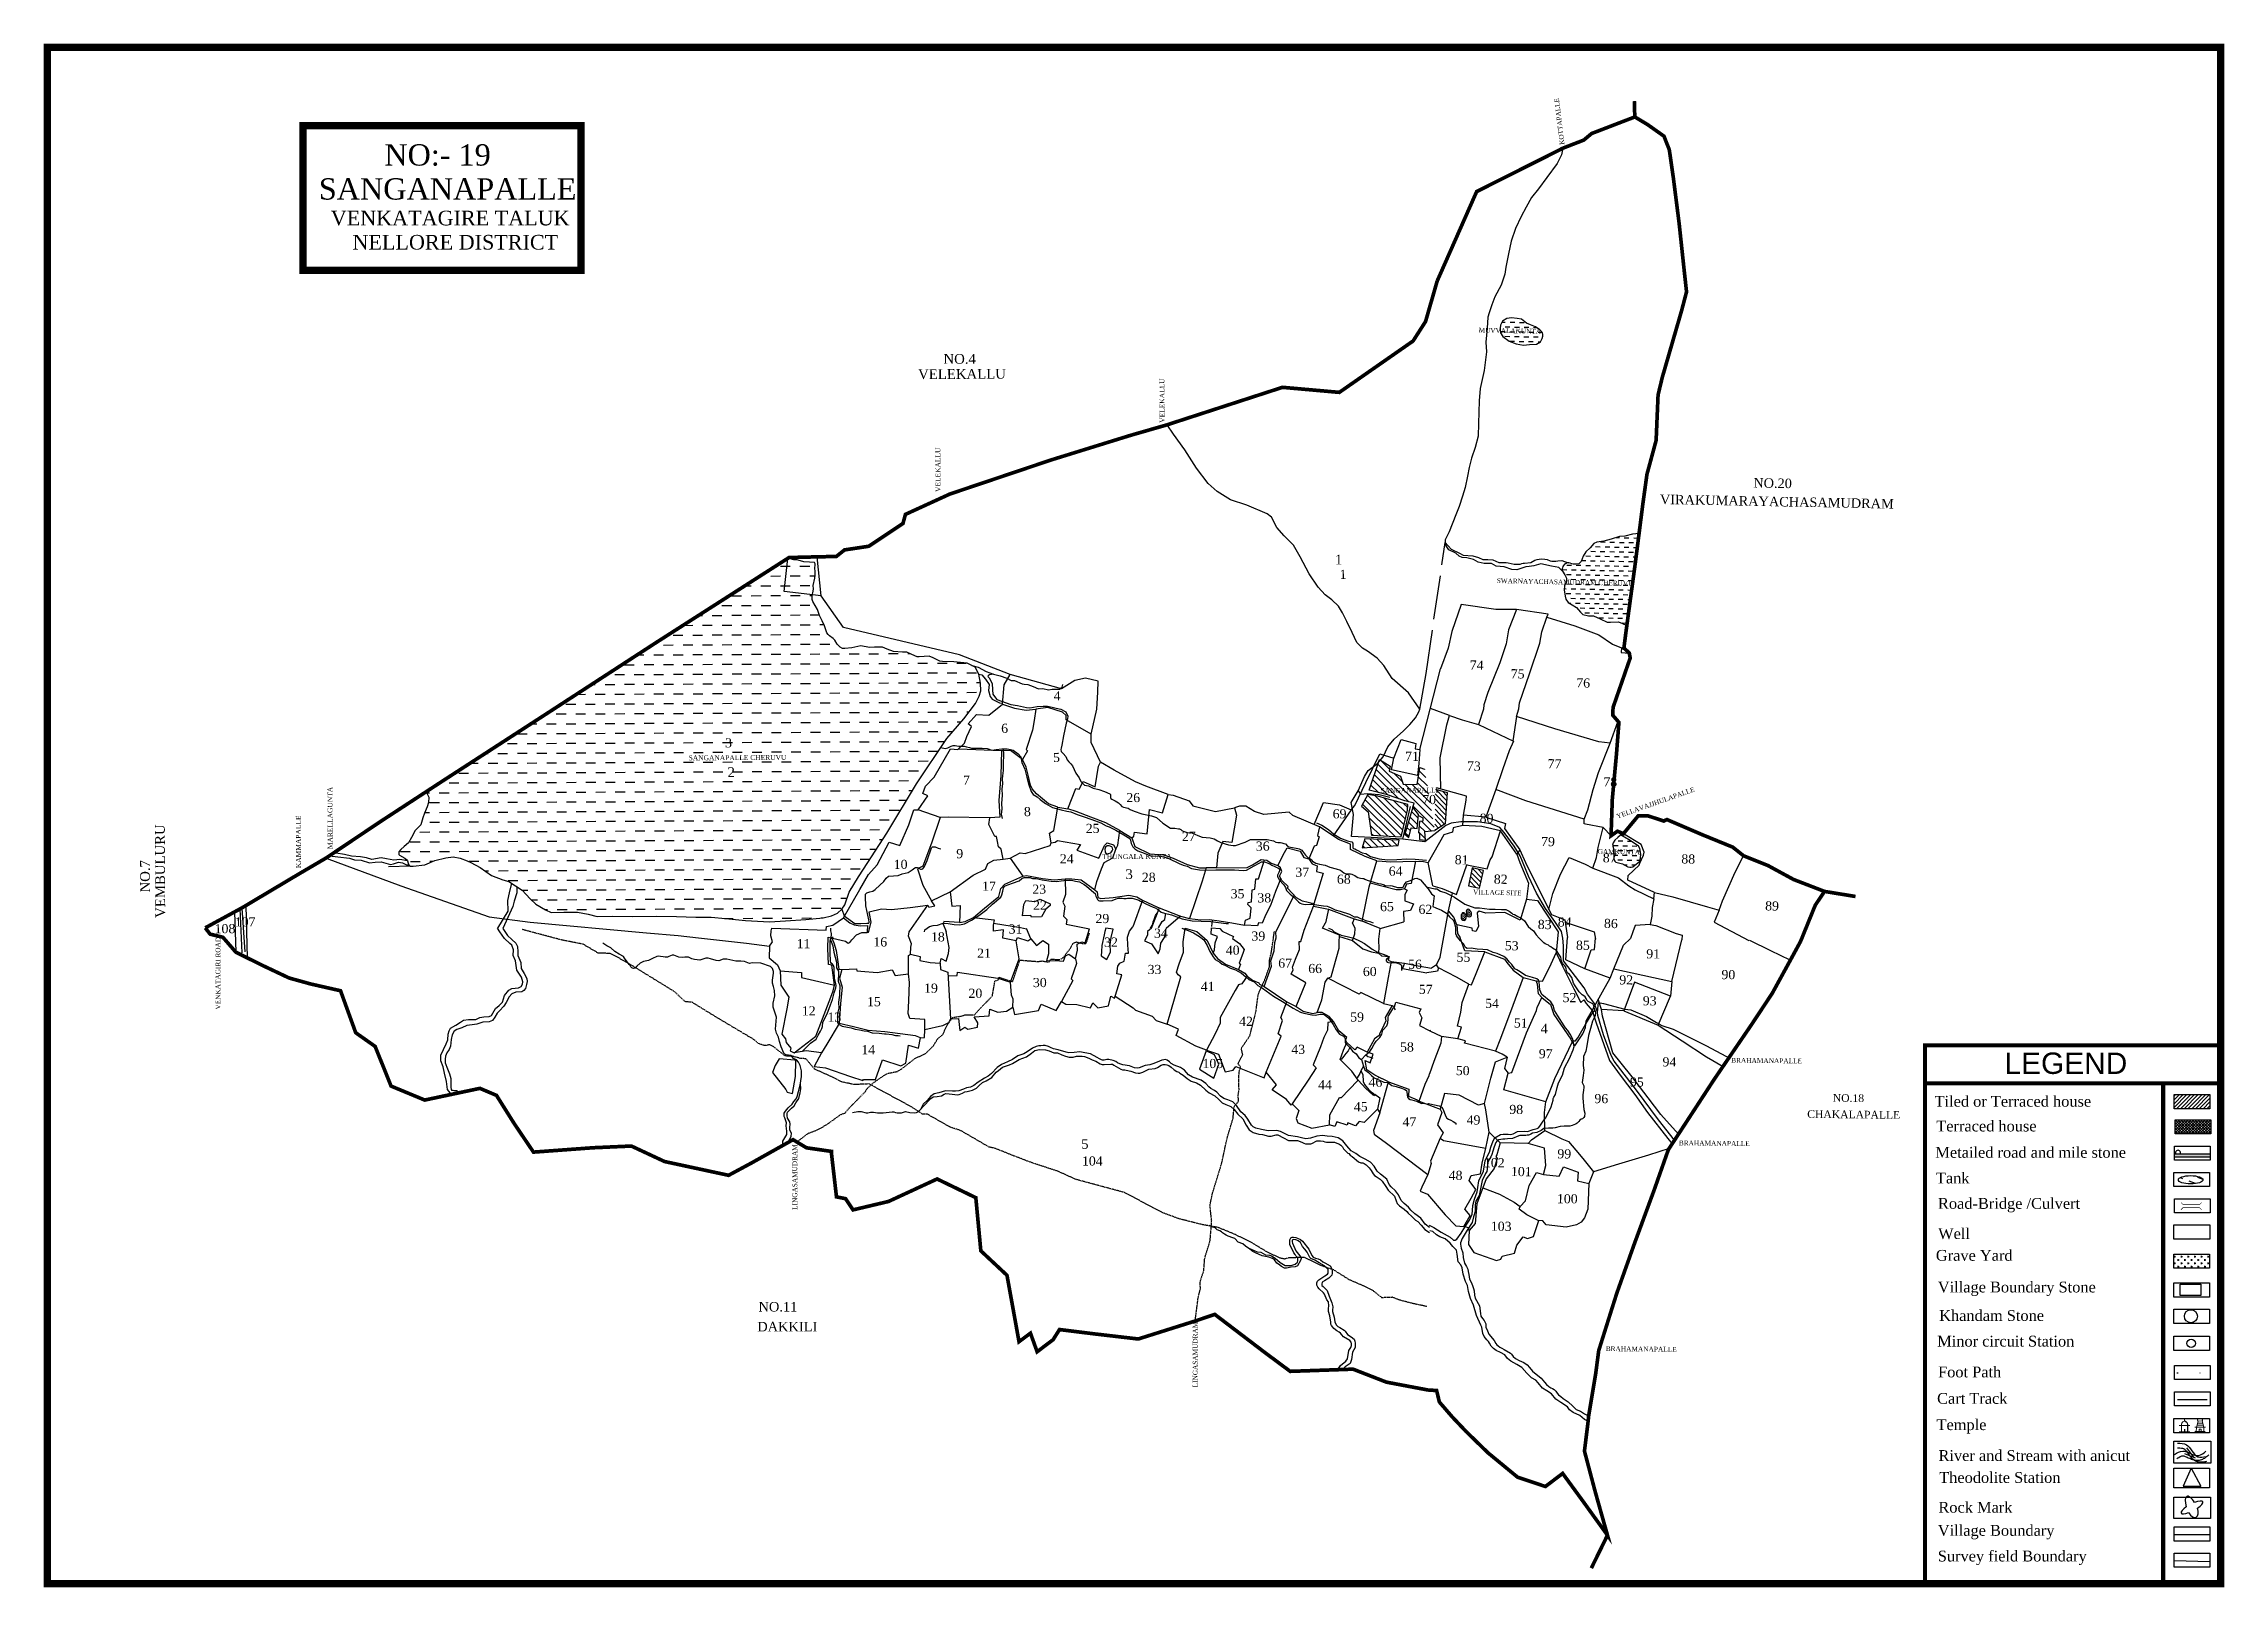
# Model space of a CAD drawing. Header units: millimetres. Extents: x 2008 to 2604, y -712 to -290.
import ezdxf
from ezdxf.enums import TextEntityAlignment as Align

# ---------------------------------------------------------------- set-up
doc = ezdxf.new("R2010")
doc.units = ezdxf.units.MM
doc.header["$MEASUREMENT"] = 0
doc.linetypes.add('ACAD_ISO02W100', pattern=[15, 12, -3])
doc.linetypes.add('ACAD_ISO07W100', pattern=[3, 0, -3])
for name, color, linetype in [('CARTTRACK', 6, 'ACAD_ISO02W100'), ('culvert', 4, 'Continuous'), ('FOOTPATH', 6, 'ACAD_ISO07W100'), ('NALA', 4, 'Continuous'), ('Strim', 5, 'Continuous'), ('SURVEY_BND', 7, 'Continuous'), ('SURVEY_NO', 7, 'Continuous'), ('Sy_Feilds', 7, 'Continuous'), ('tank', 4, 'Continuous'), ('TEXT', 7, 'Continuous'), ('TPline', 192, 'Continuous'), ('VILL_BOUNDARY', 7, 'Continuous'), ('VILLAGE_AREA', 30, 'Continuous'), ('WATER_BODY', 4, 'Continuous'), ('well', 244, 'Continuous')]:
    doc.layers.add(name, color=color, linetype=linetype)
doc.layers.add('Tem_block', color=21, linetype='Continuous', lineweight=5)
doc.styles.add('A', font='ARIAL.TTF')
doc.styles.get("Standard").update_dxf_attribs({"font": 'TIMES.TTF'})
doc.styles.add('TN', font='TIMES.TTF')
doc.dimstyles.get("Standard").update_dxf_attribs({"dimtxt": 0.18, "dimasz": 0.18, "dimexe": 0.18, "dimexo": 0.0625, "dimgap": 0.09, "dimtad": 0, "dimtih": 1, "dimtoh": 1, "dimdec": 4, "dimzin": 0, "dimdsep": 46, "dimtxsty": 'Standard', "dimcen": 0.09, "dimadec": 0, "dimazin": 0, "dimtfac": 1, "dimtdec": 4, "dimtofl": 0, "dimtmove": 0, "dimatfit": 3, "dimfxl": 0, "dimtolj": 1, "dimtzin": 0, "dimarcsym": 0})
pattern_1 = [(135.29293, (2018.0825, -589.1428), (-0.9400203, -0.9496818), [])]
pattern_2 = [(358.85504, (2170.8732, -554.713), (1.320767, 1.2690075), [1.295146, -1.295146])]
pattern_3 = [(133.85504, (2170.8732, -554.713), (-0.7004424, -0.672993), [])]

msp = doc.modelspace()

# ---------------------------------------------------------------- texts
at = {"style": 'A'}
msp.add_text('LEGEND', height=5.841, dxfattribs=at).set_placement((2561.03, -569.02), align=Align.MIDDLE)
at = {"style": 'TN'}
for s, height, p in [('Tiled or Terraced house', 2.9583, (2525.13, -580.9)), ('Terraced house', 2.9583, (2525.6, -587.67)), ('Metailed road and mile stone', 2.9583, (2525.35, -594.86)), ('Tank', 2.958, (2525.51, -601.88)), ('Road-Bridge /Culvert', 2.9583, (2526.07, -608.82)), ('Well', 2.958, (2526.12, -617.07)), ('Grave Yard', 2.958, (2525.49, -623.02)), ('Village Boundary Stone', 2.9583, (2526.02, -631.68)), ('Khandam Stone', 2.9583, (2526.39, -639.46)), ('Minor circuit Station', 2.9583, (2525.86, -646.47)), ('Foot Path', 2.958, (2526.1, -654.89)), ('Cart Track', 2.958, (2525.83, -662.12)), ('Temple', 2.958, (2525.67, -669.3)), ('River and Stream with anicut', 2.9583, (2526.21, -677.74)), ('Theodolite Station', 2.9583, (2526.41, -683.74)), ('Rock Mark', 2.958, (2526.19, -691.88)), ('Village Boundary ', 2.9583, (2526.02, -698.2)), ('Survey field Boundary', 2.9583, (2526.02, -705.22))]:
    msp.add_text(s, height=height, dxfattribs=at).set_placement(p)
at = {"layer": 'SURVEY_NO'}
for s, rotation, p in [('1', 0.29293, (2362.54, -436.63)), ('74', 358.85504, (2398.09, -461.4)), ('75', 358.85504, (2409.29, -463.78)), ('76', 358.85504, (2427.19, -466.29)), ('4', 0.29293, (2284.39, -469.84)), ('6', 0.29293, (2270.05, -478.72)), ('3', 0.29293, (2194.58, -482.69)), ('5', 0.29293, (2284.22, -486.68)), ('71', 0.29293, (2380.43, -486.39)), ('73', 358.85504, (2397.31, -489)), ('77', 358.85504, (2419.36, -488.38)), ('7', 0.29293, (2259.62, -492.89)), ('78', 358.85504, (2434.6, -493.34)), ('8', 0.29293, (2276.26, -501.49)), ('26', 0.29293, (2304.25, -497.66)), ('69', 0.29293, (2360.64, -502.09)), ('70', 0.29293, (2385.12, -498.2)), ('25', 0.29293, (2293.16, -506.09)), ('27', 0.29293, (2319.44, -508.26)), ('80', 358.85504, (2400.78, -503.28)), ('9', 0.29293, (2257.78, -512.98)), ('24', 0.29293, (2286.08, -514.4)), ('36', 0.29293, (2339.64, -510.92)), ('81', 358.85504, (2393.97, -514.61)), ('79', 358.85504, (2417.58, -509.63)), ('87', 358.85504, (2434.44, -514.09)), ('88', 358.85504, (2455.9, -514.4)), ('10', 0.29293, (2240.68, -515.92)), ('28', 0.29293, (2308.49, -519.45)), ('37', 0.29293, (2350.45, -518.07)), ('68', 0.29293, (2361.8, -519.97)), ('64', 0.29293, (2375.95, -517.76)), ('82', 358.85504, (2404.65, -519.93)), ('17', 0.29293, (2264.83, -521.89)), ('23', 0.29293, (2278.55, -522.71)), ('35', 0.29293, (2332.76, -523.95)), ('38', 0.29293, (2340.07, -525.07)), ('107', 0.29293, (2060.59, -531.63)), ('22', 0.29293, (2278.75, -527.07)), ('29', 0.29293, (2295.82, -530.72)), ('65', 0.29293, (2373.59, -527.47)), ('62', 0.29293, (2384.11, -528.22)), ('83', 358.85504, (2416.67, -532.31)), ('84', 358.85504, (2422.14, -531.63)), ('86', 358.85504, (2434.76, -532.03)), ('89', 358.85504, (2478.81, -527.23)), ('108', 0.29293, (2055.08, -533.49)), ('53', 359.44471, (2407.68, -538.13)), ('85', 359.44471, (2427.12, -538.01)), ('55', 359.44471, (2394.48, -541.29)), ('91', 359.44471, (2446.33, -540.35)), ('92', 359.44471, (2438.96, -547.47)), ('90', 359.44471, (2466.88, -546.02)), ('54', 359.44471, (2402.28, -553.9)), ('52', 359.44471, (2423.47, -552.31)), ('93', 359.44471, (2445.38, -553.18)), ('51', 359.44471, (2410.14, -559.26)), ('97', 359.44471, (2416.96, -567.65)), ('50', 359.44471, (2394.28, -572.26)), ('94', 359.44471, (2450.77, -569.88)), ('96', 359.44471, (2432.16, -579.92)), ('95', 359.44471, (2441.87, -575.39)), ('49', 359.44471, (2397.23, -585.75)), ('98', 359.44471, (2408.9, -582.88)), ('102', 359.44471, (2401.97, -597.43)), ('99', 359.44471, (2422.04, -595.02)), ('48', 359.44471, (2392.33, -600.9)), ('101', 359.44471, (2409.35, -599.86)), ('100', 359.44471, (2421.92, -607.28)), ('103', 359.44471, (2403.85, -614.81))]:
    msp.add_text(s, height=2.5, rotation=rotation, dxfattribs=at).set_placement(p)
for s, p in [('11', (2214.14, -537.58)), ('16', (2235.1, -537.11)), ('18', (2250.85, -535.72)), ('31', (2272.08, -533.58)), ('32', (2298.17, -537.16)), ('34', (2311.8, -534.72)), ('39', (2338.44, -535.51)), ('21', (2263.47, -540.2)), ('33', (2310.06, -544.64)), ('40', (2331.43, -539.36)), ('67', (2345.76, -542.91)), ('66', (2353.96, -544.37)), ('56', (2381.25, -543.23)), ('19', (2248.97, -549.74)), ('30', (2278.71, -548.21)), ('41', (2324.58, -549.28)), ('60', (2368.89, -545.2)), ('57', (2384.17, -550.08)), ('12', (2215.55, -555.95)), ('15', (2233.37, -553.44)), ('20', (2261.11, -551.15)), ('13', (2222.56, -557.67)), ('42', (2335.06, -558.8)), ('59', (2365.42, -557.63)), ('14', (2231.81, -566.57)), ('43', (2349.33, -566.48)), ('58', (2379.05, -565.81)), ('105', (2325.05, -570.34)), ('44', (2356.65, -576.16)), ('46', (2370.44, -575.45)), ('45', (2366.42, -582.14)), ('47', (2379.73, -586.31)), ('104', (2292.12, -596.99))]:
    msp.add_text(s, height=2.5, dxfattribs=at).set_placement(p)
at = {"layer": 'TEXT'}
for s, height, rotation, p in [('KOTTAPALLE', 1.295, 97.04505, (2424.02, -317.88)), ('MUVVALAKUNTA', 1.2951, 358.85504, (2400.53, -369.27)), ('NO.4', 2.672, 0.29293, (2254.28, -377.84)), ('VELEKALLU', 2.672, 0.29293, (2247.35, -382.01)), ('VELEKALLU', 1.336, 90.29293, (2314.7, -393.94)), ('VELEKALLU', 1.336, 90.29293, (2253.46, -412.85)), ('NO.20', 2.59, 358.85504, (2475.58, -411.63)), ('VIRAKUMARAYACHASAMUDRAM', 2.5903, 358.85504, (2450.06, -416.14)), ('1', 2.67, 0.29293, (2361.27, -432.68)), ('SWARNAYACHASAMUDRAM CHERUVU', 1.2951, 358.85504, (2405.49, -437.76)), ('SANGANAPALLE CHERUVU', 1.3362, 0.29293, (2184.64, -486.22)), ('2', 2.67, 0.29293, (2195.26, -490.78)), ('MARELLAGUNTA', 1.3362, 90.29293, (2087.34, -510.48)), ('SANGANAPALLE', 1.3362, 0.29293, (2373.7, -495.13)), ('YELLAVAJJHULAPALLE', 1.2951, 19.3946, (2438.46, -502.18)), ('VEMBULURU', 2.672, 90.29293, (2041.58, -529.27)), ('KAMMAPALLE', 1.336, 90.29293, (2078.68, -515.69)), ('THUNGALA KUNTA', 1.3362, 0.29293, (2297.63, -513.24)), ('GAMKUNTA', 1.295, 358.855, (2433.07, -511.74)), ('NO.7', 2.672, 90.29293, (2037.41, -522.34)), ('3', 2.67, 0.29293, (2304.02, -518.67)), ('VILLAGE SITE', 1.2951, 358.85504, (2399.01, -522.88)), ('VENKATAGIRI ROAD', 1.3036, 90, (2056.63, -554.35)), ('4', 2.63, 359.44471, (2417.45, -560.85)), ('BRAHAMANAPALLE', 1.3138, 359.44471, (2469.54, -568.87)), ('NO.18', 2.102, 359.44471, (2497.31, -579.54)), ('CHAKALAPALLE', 2.102, 359.44471, (2490.33, -583.96)), ('LINGASAMUDRAM', 1.3036, 90, (2214.29, -609.1)), ('BRAHAMANAPALLE', 1.3138, 359.44471, (2455.24, -591.46)), ('LINGASAMUDRAM', 1.3036, 90, (2323.72, -657.62)), ('BRAHAMANAPALLE', 1.3138, 359.44471, (2435.26, -647.7))]:
    msp.add_text(s, height=height, rotation=rotation, dxfattribs=at).set_placement(p)
for s, height, p in [('NO:- 19', 5.827, (2101.46, -323.64)), ('SANGANAPALLE', 5.8275, (2083.56, -332.94)), ('VENKATAGIRE TALUK', 4, (2086.82, -339.99)), ('NELLORE DISTRICT', 4, (2092.75, -346.6)), ('5', 2.61, (2291.94, -592.43)), ('NO.11', 2.607, (2203.72, -636.89)), ('DAKKILI', 2.607, (2203.38, -642.33))]:
    msp.add_text(s, height=height, dxfattribs=at).set_placement(p)

# ---------------------------------------------------------------- blocks, each defined once
blk = doc.blocks.new('temp')
at = {"layer": 'Tem_block', "ltscale": 10}
for points in [[(-4.8, 0), (4.5, 0)], [(-4.6, 3.8), (4.7, 3.7)], [(-3.4, 0), (-3.3, 3.7)], [(-3.3, 3.7), (-1.8, 9.3)], [(-2.8, 5.6), (2.9, 5.6)], [(-2.3, 7.5), (2.4, 7.4)], [(-1.8, 9.3), (-1.9, 9.5), (-2, 9.6), (-2, 9.7), (-2.1, 9.7), (-2.1, 9.8), (-2.1, 9.8), (-2.1, 9.8), (-2.1, 9.9), (-2.1, 9.9), (-2.2, 9.9), (-2.2, 9.9), (-2.2, 10), (-2.2, 10), (-2.2, 10), (-2.2, 10), (-2.2, 10.1), (-2.2, 10.1), (-2.2, 10.2), (-2.2, 10.2), (-2.2, 10.3), (-2.2, 10.3), (-2.1, 10.3), (-2.1, 10.4), (-2.1, 10.4), (-2.1, 10.5), (-2.1, 10.5), (-2.1, 10.5), (-2.1, 10.6), (-2.1, 10.6), (-2, 10.6), (-2, 10.6), (-2, 10.7), (-2, 10.7), (-2, 10.7), (-2, 10.7), (-1.9, 10.7), (-1.9, 10.7), (-1.9, 10.8), (-1.9, 10.8), (-1.9, 10.8), (-1.9, 10.8), (-1.9, 10.8), (-1.8, 10.8), (-1.8, 10.8), (-1.8, 10.8), (-1.8, 10.8), (-1.8, 10.8), (-1.7, 10.9), (-1.7, 10.9), (-1.7, 10.9), (-1.7, 10.9), (-1.6, 10.9), (-1.6, 10.9), (-1.6, 10.9), (-1.6, 10.9), (-1.5, 10.9), (-1.5, 10.9), (-1.5, 10.9)], [(-1.8, 9.3), (1.9, 9.3)], [(-0.7, 2.2), (0.8, 2.2)], [(-0.7, 0), (-0.7, 2.2)], [(0.8, 0), (0.8, 2.2)], [(1.9, 9.3), (2, 9.4), (2.1, 9.6), (2.2, 9.6), (2.2, 9.7), (2.2, 9.7), (2.3, 9.8), (2.3, 9.8), (2.3, 9.8), (2.3, 9.9), (2.3, 9.9), (2.3, 9.9), (2.3, 9.9), (2.3, 10), (2.3, 10), (2.3, 10), (2.3, 10.1), (2.3, 10.1), (2.3, 10.1), (2.3, 10.2), (2.3, 10.2), (2.3, 10.3), (2.3, 10.3), (2.3, 10.4), (2.3, 10.4), (2.3, 10.4), (2.3, 10.5), (2.2, 10.5), (2.2, 10.5), (2.2, 10.6), (2.2, 10.6), (2.2, 10.6), (2.2, 10.6), (2.1, 10.6), (2.1, 10.7), (2.1, 10.7), (2.1, 10.7), (2.1, 10.7), (2.1, 10.7), (2.1, 10.7), (2, 10.8), (2, 10.8), (2, 10.8), (2, 10.8), (2, 10.8), (2, 10.8), (1.9, 10.8), (1.9, 10.8), (1.9, 10.8), (1.9, 10.8), (1.9, 10.8), (1.8, 10.8), (1.8, 10.8), (1.8, 10.9), (1.8, 10.9), (1.7, 10.9), (1.7, 10.9), (1.7, 10.9), (1.7, 10.9)], [(3.4, 3.7), (1.9, 9.3)], [(3.4, 0), (3.4, 3.7)]]:
    blk.add_lwpolyline(points, dxfattribs=at)

# ---------------------------------------------------------------- hatches: boundary and pattern name
at = {"layer": 'tank', "linetype": 'Continuous'}
h = msp.add_hatch(dxfattribs=at)
h.set_pattern_fill('DASH', color=256, scale=14.601389, angle=339.26984, style=0)
h.set_pattern_definition([(339.26984, (-5243.8708, -11381.0745), (2.35305955, 1.06095635), [1.82517364, -1.82517364])])
edge = h.paths.add_edge_path()
edge.add_ellipse((2595.12, -600.88), major_axis=(-3.36, 0), ratio=0.334857, start_angle=0, end_angle=360)
at = {"layer": 'TEXT', "linetype": 'ByBlock'}
h = msp.add_hatch(dxfattribs=at)
h.set_pattern_fill('ANSI31', color=256, scale=5.840556, style=0)
h.set_pattern_definition([(45, (1694.4093, -468.5743), (-0.51623706, 0.51623706), [])])
h.paths.add_polyline_path([(2600.37, -581.46), (2600.37, -577.6), (2590.59, -577.6), (2590.59, -581.46)])
h = msp.add_hatch(dxfattribs=at)
h.set_pattern_fill('ANSI37', color=256, scale=4.380417, style=0)
h.set_pattern_definition([(45, (1694.4093, -468.5743), (-0.3871778, 0.3871778), []), (135, (1694.4093, -468.5743), (-0.3871778, -0.3871778), [])])
h.paths.add_polyline_path([(2590.85, -584.48), (2590.85, -588.35), (2600.63, -588.35), (2600.63, -584.48)])
msp.add_hatch(color=256, dxfattribs=at).paths.add_polyline_path([(2600.46, -594.63), (2600.46, -593.81), (2590.68, -593.81), (2590.68, -594.63)])
h = msp.add_hatch(dxfattribs=at)
h.set_pattern_fill('CROSS', color=256, scale=3.650347, style=0)
h.set_pattern_definition([(0, (1694.4093, -468.5743), (0.9125868, 0.9125868), [0.4562934, -1.3688802]), (90, (1694.6375, -468.8024), (-0.9125868, 0.9125868), [0.4562934, -1.3688802])])
h.paths.add_polyline_path([(2600.29, -625.06), (2600.29, -621.19), (2590.51, -621.19), (2590.51, -625.06)])
at = {"layer": 'VILLAGE_AREA'}
h = msp.add_hatch(dxfattribs=at)
h.set_pattern_fill('ANSI31', color=256, scale=10.689909, angle=90.29293, style=0)
h.set_pattern_definition(pattern_1)
h.paths.add_polyline_path([(2385.76, -488.67), (2384.43, -488.21), (2383.71, -492.85), (2379.88, -492.71), (2379.18, -490.59), (2376.12, -489.19), (2376.34, -487.81), (2373.66, -486.16), (2373.16, -486.77), (2370.63, -494.4), (2375.66, -495.66), (2380.34, -497.33), (2382.89, -497.95), (2382.54, -499), (2384.12, -501.03), (2384.09, -501.33), (2385.32, -501.9), (2385.32, -502.84), (2384.35, -502.94), (2384.05, -505.92), (2384.34, -506.2), (2384.41, -507.89), (2385.98, -508.01), (2385.87, -505.72), (2388.57, -505.39)])
h.paths.add_polyline_path([(2384.12, -501.03), (2382.54, -499), (2380.35, -506.44), (2381.45, -507.34), (2382.1, -504.7), (2383.76, -504.85)], flags=17)
h.paths.add_polyline_path([(2378.82, -508.08), (2369.47, -507.72), (2368.67, -510.1), (2378.58, -509.49)])
h.paths.add_polyline_path([(2373.36, -495.5), (2389.83, -495.42), (2389.82, -493.37), (2373.35, -493.45)], flags=9)
h.paths.add_polyline_path([(2384.78, -498.57), (2387.44, -498.56), (2387.43, -496.52), (2384.77, -496.53)], flags=24)
h = msp.add_hatch(dxfattribs=at)
h.set_pattern_fill('ANSI31', color=256, scale=7.770875, angle=88.85504, style=0)
h.set_pattern_definition(pattern_3)
h.paths.add_polyline_path([(2391.91, -495.06), (2388.71, -494.12), (2388.57, -505.39), (2391.34, -503.56)])
h = msp.add_hatch(dxfattribs=at)
h.set_pattern_fill('ANSI31', color=256, scale=10.689909, angle=90.29293, style=0)
h.set_pattern_definition(pattern_1)
h.paths.add_polyline_path([(2371.25, -506.67), (2379.38, -507.13), (2381.1, -499.88), (2381.18, -498.31), (2375.4, -496.71), (2373.01, -496.03), (2370.28, -495.54), (2368.51, -498.78), (2370.34, -500.34)])
h = msp.add_hatch(dxfattribs=at)
h.set_pattern_fill('ANSI31', color=256, scale=7.770875, angle=88.85504, style=0)
h.set_pattern_definition(pattern_3)
h.paths.add_polyline_path([(2401.84, -516.3), (2398.79, -515.62), (2397.75, -520.52), (2400.75, -521.2)])
at = {"layer": 'WATER_BODY'}
h = msp.add_hatch(dxfattribs=at)
h.set_pattern_fill('DASH', color=256, scale=10.361166, angle=-1.14496, style=0)
h.set_pattern_definition(pattern_2)
h.paths.add_polyline_path([(2410.81, -372.37), (2412.75, -372.78), (2414.44, -372.56), (2416.33, -372.42), (2417.45, -371.79), (2417.93, -370.94), (2418.09, -370.24), (2418.1, -369.78), (2417.99, -369.34), (2417.69, -369), (2417.23, -368.59), (2416.11, -367.77), (2414.71, -367.15), (2413.64, -366.7), (2412.27, -365.66), (2411.05, -365.45), (2409.54, -365.27), (2408.21, -365.46), (2407.09, -366.17), (2406.48, -367.27), (2406.37, -368.06), (2406.39, -368.65), (2406.53, -369.39), (2407.1, -370.33), (2408.89, -371.68)])
h.paths.add_polyline_path([(2400.19, -369.62), (2417.32, -369.96), (2417.36, -367.98), (2400.23, -367.63)], flags=9)
h = msp.add_hatch(dxfattribs=at)
h.set_pattern_fill('DASH', color=256, scale=10.361166, angle=-1.14496, style=0)
h.set_pattern_definition(pattern_2)
h.paths.add_polyline_path([(2428.58, -431.84), (2427.95, -432.54), (2427.05, -432.6), (2426.35, -432.61), (2426, -432.53), (2425.55, -432.34), (2425.22, -432.26), (2425, -432.26), (2424.72, -432.28), (2424.31, -432.47), (2424.03, -432.64), (2423.73, -432.93), (2423.52, -433.26), (2423.41, -433.6), (2423.38, -433.9), (2423.38, -434.18), (2423.44, -434.51), (2424.13, -435.48), (2424.51, -436.46), (2424.55, -437.01), (2424.41, -437.51), (2423.99, -438.51), (2423.87, -439.66), (2424.14, -441.39), (2424.37, -442.2), (2425.01, -443.04), (2426.05, -443.74), (2427.29, -444.49), (2428.34, -445.74), (2428.99, -446.33), (2430.53, -446.74), (2431.92, -446.72), (2433.78, -447.58), (2435.65, -448.47), (2436.58, -448.49), (2438.76, -448.38), (2439.81, -448.86), (2441.03, -449.34), (2443.35, -432.28), (2444.38, -424.22), (2442.54, -424.42), (2440.5, -424.98), (2439.01, -425.03), (2436.79, -425.79), (2434.72, -426.35), (2432.85, -426.63), (2432.02, -426.97), (2430.99, -428.13), (2429.84, -429.23), (2429.11, -430.45)])
h.paths.add_polyline_path([(2405.16, -438.11), (2441.88, -438.84), (2441.92, -436.86), (2405.2, -436.12)], flags=9)
h = msp.add_hatch(dxfattribs=at)
h.set_pattern_fill('DASH', color=256, scale=21.379818, angle=0.29293, style=0)
h.set_pattern_definition([(0.2929, (2018.0825, -589.1428), (2.65878, 2.686106), [2.672477, -2.672477])])
h.paths.add_polyline_path([(2259.8, -474.88), (2263.03, -470.72), (2264.03, -468.71), (2264.49, -467.19), (2264.4, -465.14), (2263.96, -462.65), (2262.91, -460.8), (2260.73, -459.65), (2257.13, -459.28), (2254.03, -459.18), (2253.25, -459.11), (2251.43, -458.19), (2250.34, -457.77), (2247.67, -457.94), (2247.05, -457.9), (2245.65, -457.25), (2244.22, -456.68), (2243.06, -456.68), (2240.59, -456.45), (2238.89, -455.8), (2237.64, -455.27), (2235.44, -455.32), (2234.04, -455.36), (2231.68, -454.95), (2229.19, -455.43), (2227.31, -455.67), (2226.64, -455.62), (2226, -455.3), (2225.23, -454.5), (2224.57, -453.41), (2224.11, -452.93), (2223.13, -452.21), (2222.74, -451.79), (2222.43, -451.39), (2221.74, -449.42), (2221.08, -448.12), (2220.39, -446.67), (2219.86, -444.99), (2219.22, -443.87), (2218.56, -442.85), (2218.42, -442.22), (2218.36, -441.72), (2218.38, -441.23), (2218.44, -440.99), (2210.77, -440.05), (2211.69, -431.02), (2175.65, -454.09), (2146.88, -472.78), (2116.81, -492.25), (2112.86, -494.83), (2113.61, -496.26), (2113.52, -497.73), (2113.15, -498.96), (2112.4, -500.66), (2111.98, -501.94), (2111.47, -503.83), (2109.87, -505.39), (2108.89, -507.29), (2108.05, -508.8), (2106.87, -509.8), (2105.93, -510.61), (2105.46, -511.27), (2105.42, -511.93), (2105.61, -512.17), (2107.09, -512.97), (2107.61, -513.39), (2107.79, -513.67), (2107.95, -514.29), (2108.13, -514.79), (2108.5, -515.15), (2108.86, -515.15), (2109.36, -515.14), (2112.53, -514.79), (2115.3, -513.58), (2118.26, -512.87), (2120.26, -512.6), (2122.16, -513), (2124.14, -513.72), (2125.1, -514.15), (2127.63, -515.53), (2130.76, -517.72), (2133.8, -518.92), (2135.52, -519.36), (2139.12, -521.75), (2141.34, -524.08), (2142.9, -525.56), (2145.48, -527.08), (2147.07, -527.78), (2150.55, -527.76), (2154.22, -527.69), (2157.16, -528.27), (2159.6, -528.88), (2163.75, -528.79), (2169.16, -528.92), (2175.74, -528.83), (2181.27, -528.93), (2186.57, -529.12), (2190.75, -529.09), (2194.7, -529.47), (2200.18, -530.04), (2206.71, -530.39), (2211.07, -530.11), (2216.68, -529.74), (2221.41, -529.3), (2223.68, -528.69), (2225.28, -527.98), (2226.5, -526.91), (2227.27, -525.74), (2228.48, -522.3), (2231.03, -518.04), (2233.59, -514.11), (2238.83, -506.12), (2246.94, -492.64), (2255.17, -480.23)])
h.paths.add_polyline_path([(2219.14, -436.46), (2219.18, -435.63), (2219.17, -434.69), (2219.11, -433.58), (2219.2, -432.89), (2219.16, -432.49), (2218.98, -432.11), (2217.66, -432.09), (2216.07, -431.95), (2214.59, -431.53), (2213.34, -431.44), (2212.34, -431.1), (2211.9, -430.89), (2211.69, -431.02), (2210.77, -440.05), (2218.44, -440.99), (2218.68, -439.94), (2218.77, -439.31), (2218.69, -438.39)])
h.paths.add_polyline_path([(2184.3, -486.59), (2210.8, -486.46), (2210.79, -484.41), (2184.29, -484.54)], flags=24)
h.paths.add_polyline_path([(2194.6, -491.45), (2197.9, -491.43), (2197.88, -487.43), (2194.58, -487.45)], flags=24)
h.paths.add_polyline_path([(2194.24, -483.05), (2195.91, -483.04), (2195.9, -481.01), (2194.23, -481.02)], flags=24)
h = msp.add_hatch(dxfattribs=at)
h.set_pattern_fill('DASH', color=256, scale=10.361166, angle=-1.14496, style=0)
h.set_pattern_definition(pattern_2)
h.paths.add_polyline_path([(2440.41, -507.21), (2439.62, -506.79), (2439.27, -506.69), (2438.58, -507.36), (2437.72, -508.04), (2437.28, -508.81), (2437.16, -509.37), (2437.46, -510.64), (2437.5, -512.09), (2437.51, -512.96), (2437.59, -513.48), (2437.75, -513.81), (2438, -514.03), (2439.84, -514.55), (2441.35, -515.38), (2441.89, -515.39), (2442.22, -515.4), (2442.64, -515.36), (2444.48, -513.9), (2444.8, -512.97), (2444.87, -511.87), (2444.55, -510.36), (2444.21, -509.72), (2441.94, -508.13)])
h.paths.add_polyline_path([(2432.73, -512.09), (2444.55, -512.33), (2444.59, -510.34), (2432.77, -510.1)], flags=9)
h = msp.add_hatch(dxfattribs=at)
h.set_pattern_fill('DASH', color=256, scale=2.590292, angle=-1.14496, style=0)
h.set_pattern_definition([(358.85504, (2170.8732, -554.71297), (0.3301917, 0.3172519), [0.32378645, -0.32378645])])
h.paths.add_polyline_path([(2397.14, -529.25), (2397.15, -528.95), (2397.12, -528.64), (2397.01, -528.39), (2396.76, -528.12), (2396.52, -527.94), (2396.33, -527.92), (2396.14, -527.93), (2396.06, -528.04), (2395.9, -528.23), (2395.8, -528.42), (2395.76, -528.71), (2395.75, -529.07), (2395.8, -529.42), (2395.95, -529.71), (2396.17, -529.9), (2396.4, -529.96), (2396.59, -530.01), (2396.8, -529.93), (2396.98, -529.78), (2397.04, -529.54)])
h.paths.add_polyline_path([(2397.2, -528.14), (2397.4, -528.76), (2397.67, -528.94), (2397.93, -528.98), (2398.18, -528.91), (2398.45, -528.72), (2398.57, -528.5), (2398.6, -528.17), (2398.57, -527.87), (2398.42, -527.59), (2398.21, -527.36), (2398.01, -527.11), (2397.93, -527.03), (2397.63, -526.95), (2397.44, -527.04), (2397.2, -527.23), (2397.16, -527.47), (2397.17, -527.78)])

# ---------------------------------------------------------------- linework, layer by layer
for p, q in [((2603.34, -564.11), (2522.49, -564.11)), ((2603.34, -711.3), (2603.34, -564.11)), ((2603.34, -574.54), (2522.49, -574.54)), ((2587.61, -574.54), (2587.61, -711.3))]:
    msp.add_line(p, q)
for points, const_width in [([(2079.19, -312.77), (2155.23, -312.77), (2155.23, -352.25), (2079.19, -352.25)], 2), ([(2522.49, -564.11), (2603.34, -564.11), (2603.34, -574.54), (2522.49, -574.54)], 1.11), ([(2587.61, -574.54), (2603.34, -574.54), (2603.34, -711.3), (2587.61, -711.3)], 1.11)]:
    msp.add_lwpolyline(points, close=True, dxfattribs=dict(const_width=const_width))
at = {"const_width": 1.11}
msp.add_lwpolyline([(2522.49, -711.3), (2522.49, -564.11)], dxfattribs=at)
for points in [[(2590.59, -577.6), (2600.37, -577.6), (2600.37, -581.46), (2590.59, -581.46)], [(2590.85, -584.48), (2600.63, -584.48), (2600.63, -588.35), (2590.85, -588.35)], [(2590.68, -591.66), (2600.46, -591.66), (2600.46, -595.53), (2590.68, -595.53)], [(2590.51, -598.85), (2600.29, -598.85), (2600.29, -602.71), (2590.51, -602.71)], [(2590.68, -606.08), (2600.46, -606.08), (2600.46, -609.94), (2590.68, -609.94)], [(2590.54, -613.23), (2600.32, -613.23), (2600.32, -617.09), (2590.54, -617.09)], [(2590.51, -621.19), (2600.29, -621.19), (2600.29, -625.06), (2590.51, -625.06)], [(2590.51, -629.07), (2600.29, -629.07), (2600.29, -632.93), (2590.51, -632.93)], [(2590.51, -636.27), (2600.29, -636.27), (2600.29, -640.13), (2590.51, -640.13)], [(2590.51, -643.64), (2600.29, -643.64), (2600.29, -647.51), (2590.51, -647.51)], [(2590.7, -651.65), (2600.48, -651.65), (2600.48, -655.51), (2590.7, -655.51)], [(2590.68, -658.82), (2600.46, -658.82), (2600.46, -662.69), (2590.68, -662.69)], [(2590.51, -666.16), (2600.29, -666.16), (2600.29, -670.02), (2590.51, -670.02)], [(2590.51, -679.74), (2600.29, -679.74), (2600.29, -685.1), (2590.51, -685.1)], [(2590.63, -695.76), (2600.41, -695.76), (2600.41, -699.63), (2590.63, -699.63)], [(2590.61, -702.94), (2600.39, -702.94), (2600.39, -706.8), (2590.61, -706.8)]]:
    msp.add_lwpolyline(points, close=True)
at = {"layer": 'CARTTRACK'}
for points in [[(2423.53, -318.9), (2423.18, -320.68), (2421.98, -323.11), (2419.16, -326.89), (2416.85, -329.97), (2415.01, -332.38), (2413.52, -334.99), (2412.18, -337.58), (2410.57, -340.83), (2409.45, -344.32), (2408.69, -347.74), (2407.98, -351.41), (2407.73, -353.32), (2406.73, -356.34), (2404.99, -359.53), (2404.11, -361.75), (2403.43, -363.91), (2403.01, -365.08), (2402.89, -368.12), (2402.52, -371.89), (2402.65, -374.53), (2402.07, -379.66), (2400.96, -384.54), (2400.68, -387.92), (2400.5, -394.18), (2400.4, -397.62), (2399.56, -400.74), (2398.55, -403.6), (2397.91, -406.17), (2397.51, -408.56), (2396.89, -411.64), (2396.09, -414.05), (2395.18, -416.8), (2394.31, -419.08), (2392.5, -423.79), (2391.42, -425.95), (2391.41, -426.64)], [(2384.44, -472.25), (2381.38, -467.77), (2376.86, -463.83), (2374.64, -460.27), (2372.81, -458.32), (2370.17, -456.34), (2368.75, -455.59), (2367.23, -454.03), (2365.97, -451.28), (2364.52, -448.25), (2363.33, -445.93), (2362.24, -444.09), (2360.38, -442.35), (2358.56, -440.94), (2356.65, -438.92), (2354.23, -435.2), (2351.73, -430.56), (2349.89, -427.44), (2347.4, -424.85), (2345.39, -422.54), (2343.89, -419.73), (2342.71, -418.86), (2337.21, -416.49), (2332.73, -414.97), (2329.06, -412.78), (2326.6, -410.53), (2323.42, -406.36), (2320.22, -401.36), (2317.14, -397.04), (2315.44, -394.49)], [(2385.85, -508.47), (2379.77, -507.77), (2374.73, -507.49), (2365.77, -507.07), (2366.36, -501.03), (2365.69, -497.76), (2367.6, -494.56), (2369.33, -490.6), (2370.34, -489.01), (2372.91, -487.07), (2374.4, -485.28), (2375.68, -482.52), (2377.47, -480.42), (2379.99, -478.12), (2381.76, -476.46), (2383.31, -474.64), (2384.23, -473.01), (2384.44, -472.25), (2386.15, -462.49), (2391.41, -426.64)], [(2367.6, -494.56), (2368.24, -495.45), (2370.18, -495.27), (2373.3, -495.59), (2376.22, -496.29)], [(2379.77, -507.77), (2381.88, -498.88)], [(2423.53, -534.82), (2423.19, -532.99), (2421.37, -530.25), (2418.76, -526.72), (2416.36, -522.57), (2414.18, -517.88), (2411.89, -512.3), (2410.27, -509.73), (2407.49, -505.97), (2406.34, -504.61), (2403.87, -503.57), (2400.26, -503.03), (2395.63, -503.08), (2392.98, -503.42), (2391.6, -504.05), (2385.85, -508.47)], [(2062.01, -526.85), (2062.56, -539.51)], [(2062.49, -526.59), (2063.42, -539.94)], [(2454.05, -590.09), (2449.7, -584.52), (2443.63, -576.38), (2437.61, -568.49), (2436.72, -566.94), (2434.69, -561.28), (2433.12, -555.95), (2433.06, -555.09), (2432.22, -552.71), (2430.27, -550.14), (2429.38, -548.41), (2423.76, -540.99), (2423.73, -536.9), (2423.53, -534.82)], [(2433.06, -555.09), (2433.26, -552.46), (2434.7, -552.69), (2440.51, -554.25), (2442.13, -554.45), (2446.43, -556.29), (2449.17, -557.91), (2450.64, -558.72), (2453.69, -559.75), (2458.23, -561.99), (2462.85, -564.26), (2468.13, -567.13), (2468.89, -567.59)]]:
    msp.add_lwpolyline(points, dxfattribs=at)
at = {"layer": 'culvert', "ltscale": 10, "const_width": 0.167}
for points in [[(2598.13, -607.08), (2597.54, -607.67), (2593.05, -607.67), (2592.46, -607.08)], [(2598.13, -609.09), (2597.54, -608.5), (2593.05, -608.5), (2592.46, -609.09)]]:
    msp.add_lwpolyline(points, dxfattribs=at)
at = {"layer": 'FOOTPATH', "ltscale": 0.01}
for points in [[(2386.41, -635.53), (2382.65, -634.74), (2378.73, -633.71), (2376.99, -633.01), (2374.1, -633.13), (2371.58, -631.11), (2368.98, -629.87), (2365.18, -628.22), (2360.96, -625.54), (2357.39, -624.33), (2352.93, -622.1), (2348.63, -622.23), (2347.48, -622.56), (2346.07, -622.23), (2342.81, -620.66), (2338.6, -618.14), (2334.09, -615.87), (2329.32, -613.92), (2324.94, -613.13), (2318.7, -611.56), (2314.08, -609.87), (2310.94, -608.18), (2303.72, -604.36), (2297.16, -602.59), (2290.42, -600.77), (2285.47, -598.54), (2278.3, -596.18), (2273.34, -594.28), (2268.38, -592.3), (2266.69, -591.93), (2263.96, -590.32), (2259.03, -587.46), (2256.14, -586.51), (2249.82, -582.92), (2248.54, -582.92), (2245.48, -580.93), (2233.93, -574.68), (2229.84, -574.85), (2226.42, -574.11), (2223.52, -572.62), (2219.04, -570.62), (2216.69, -567.81), (2215.12, -567.69), (2212.97, -567.11), (2210.99, -567.03), (2207.89, -564.55), (2206.77, -563.98), (2205.49, -564.22), (2203.84, -563.73), (2202.56, -562.61), (2192, -556.32), (2185.56, -552.36), (2183.66, -552.19), (2180.77, -549.47), (2172.36, -544.29), (2167.28, -541.19), (2163.19, -539.01), (2159.92, -538.92), (2155.79, -536.48), (2149.84, -535.32), (2139.12, -532.46)], [(2214.22, -590.56), (2217.26, -588.19), (2219.88, -587.23), (2222.49, -585.71), (2226.19, -583.04), (2227.36, -582.63), (2228.47, -581.31), (2232.88, -576.82), (2233.53, -575.81), (2235.24, -574.26), (2237.7, -572.58), (2238.92, -571.81), (2241.62, -571.29), (2242.88, -570.52), (2246.56, -567.67), (2249.28, -566.46), (2251.45, -564.36), (2252.73, -562.3), (2254.05, -561.24), (2255.27, -558.61), (2256.77, -556.51), (2259.31, -556.12), (2260.24, -555.76), (2262.78, -555.76), (2264.57, -553.78), (2267.63, -550.63), (2268.17, -547.5), (2268.33, -546.52), (2269.16, -546.32), (2269.52, -545.54), (2273.17, -546.73), (2275.16, -540.83), (2280.11, -541.22), (2281.26, -541.06), (2283.08, -541.42), (2283.62, -540.57), (2286.21, -540.7), (2287.04, -540.08), (2288.8, -537.83), (2289.73, -536.24), (2290.64, -535.85), (2292.3, -536.32), (2293.31, -536.24), (2294.19, -533.39)], [(2323.05, -639.49), (2323.87, -633.15), (2324.5, -630.62), (2324.4, -628.86), (2325.42, -625.7), (2325.66, -622.36), (2327.14, -617.58), (2327.57, -612.23), (2327.1, -607.86), (2327.8, -604.57), (2330.31, -596.38), (2331.74, -589.7), (2333.42, -584.05), (2333.7, -580.85), (2334.91, -579.46), (2334.81, -577.7), (2335.05, -576.21), (2335, -574.64), (2335.05, -571.36), (2335.47, -570.02), (2334.77, -569.18), (2336.07, -566.72), (2335.65, -564.96), (2337.97, -561.57), (2339.28, -556.54), (2339.69, -554.68), (2340.3, -550.13), (2341.88, -546.7), (2343.37, -542.68), (2343.37, -540.87), (2343.83, -539.06), (2344.71, -533.03)]]:
    msp.add_lwpolyline(points, dxfattribs=at)
at = {"layer": 'NALA'}
for points in [[(2391.41, -426.64), (2393, -428.46), (2395.32, -429.55), (2396.3, -430.18), (2398.97, -430.32), (2400.53, -430.8), (2401.67, -431.33), (2403, -431.33), (2404.38, -431.42), (2406.05, -432.17), (2406.95, -432.17), (2408.02, -432.19), (2408.61, -432.23), (2410.23, -432.61), (2410.87, -432.62), (2411.32, -432.63), (2411.91, -432.64), (2412.34, -432.46), (2412.66, -432.36), (2413.09, -432.37), (2414.83, -432.16), (2415.88, -431.52), (2416.53, -431.32), (2417.04, -431.25), (2417.65, -431.15), (2418.58, -431.23), (2419.25, -431.32), (2420.1, -431.71), (2420.57, -431.8), (2421.08, -431.81), (2421.64, -431.74), (2422.18, -431.72), (2423.25, -431.61), (2425, -432.26)], [(2423.44, -434.51), (2422.42, -433.52), (2420.42, -433.18), (2417.53, -432.48), (2415.62, -433.06), (2414.31, -433.27), (2413.4, -433.31), (2411.79, -433.86), (2410.96, -434.11), (2409.58, -434.07), (2407.49, -433.33), (2405.35, -433.15), (2404.03, -432.41), (2402.01, -432.42), (2400.36, -432.09), (2399.15, -431.3), (2397.28, -430.91), (2396.03, -430.81), (2395.24, -430.42), (2394.3, -429.57), (2392.43, -428.65), (2391.68, -427.56), (2391.41, -426.64)], [(2262.02, -460.33), (2263.75, -460.79), (2265.94, -461.96), (2267.9, -462.69), (2269.77, -463.13), (2271.57, -463.73), (2272.73, -464.4), (2273.72, -464.39), (2275.75, -465.28), (2276.36, -465.4), (2277.32, -465.5), (2278.77, -466.07), (2280.25, -466.67), (2281.47, -466.57), (2282.95, -466.94), (2283.98, -466.78), (2285.19, -466.77), (2285.97, -466.73), (2286.68, -466.19), (2286.93, -465.48)], [(2263.96, -462.65), (2264.73, -462.82), (2265.75, -464.05), (2266.8, -465.5), (2266.62, -467.18), (2267.04, -468.79), (2267.58, -469.54), (2269.55, -470.48), (2270.21, -470.6)], [(2267.9, -462.69), (2266.87, -462.82), (2266.55, -462.99), (2266.43, -463.18), (2266.49, -463.4), (2266.72, -463.63), (2267.59, -465.19), (2267.63, -466.93), (2267.74, -468.18), (2268.25, -468.81), (2268.87, -469.58), (2272.66, -470.97), (2274.49, -471.25), (2276.97, -471.78), (2277.9, -471.84), (2279.85, -471.51), (2281.52, -471.44), (2282.72, -471.42), (2283.95, -471.67), (2285.04, -471.98), (2286.32, -472.23), (2287.71, -473), (2288.23, -474.12), (2288.2, -474.89), (2287.76, -476.02), (2287.06, -479.52), (2286.63, -482.06), (2286.42, -482.93), (2286.36, -483.27), (2286.43, -483.82), (2287.02, -484.35), (2287.7, -485.21), (2287.86, -485.61), (2288.08, -486.07), (2288.54, -486.65), (2289.07, -487.15), (2289.57, -487.76), (2290.41, -489.76), (2291.38, -490.99), (2291.85, -492.04), (2292.81, -492.99), (2293.95, -493.2), (2295.22, -493.81), (2296.77, -494.18), (2298.26, -494.72), (2299.76, -495.36), (2299.91, -495.57), (2299.95, -496.07), (2299.95, -496.41), (2300.01, -496.68), (2300.32, -496.87), (2301.22, -497.33), (2302.15, -497.82), (2302.58, -498.31), (2303.02, -498.8), (2303.45, -499.01), (2304.72, -499.29), (2305.31, -499.62), (2306.42, -500.14), (2308.47, -500.84), (2311.1, -501.35), (2312.49, -501.87), (2314.2, -503.41), (2316.31, -504.75), (2317.54, -504.81), (2318.53, -504.93), (2318.75, -504.93), (2319.12, -505.14), (2319.4, -505.39), (2319.8, -505.63), (2320.08, -505.72), (2320.89, -505.93), (2322.12, -506.07), (2323.82, -506.8), (2324.97, -507.2), (2327.13, -507.43), (2328.24, -507.71), (2329.17, -508.23), (2330.07, -508.72), (2332.18, -509.32), (2333.44, -509.53), (2334.12, -509.53), (2336.68, -508.62), (2338.19, -507.87), (2339.18, -507.9), (2340.2, -507.89), (2341.53, -507.85), (2342.71, -507.85), (2344.46, -508.21), (2345.11, -508.58), (2345.67, -508.64), (2346.35, -508.67), (2346.78, -508.79), (2347.31, -508.97), (2347.71, -509.09), (2348.33, -509.67), (2348.64, -509.86), (2349.1, -509.92), (2349.63, -510.01), (2350.62, -510.25), (2351.11, -510.31), (2351.48, -510.37), (2351.7, -510.49), (2352.2, -510.74), (2352.42, -511.04), (2353.22, -512.15), (2353.81, -512.77), (2354.19, -512.98), (2354.9, -513.44), (2355.15, -513.78), (2356.02, -514.36), (2356.39, -514.42), (2357.07, -514.57), (2358.55, -514.87), (2359.85, -515.42), (2361.62, -515.91), (2362.79, -516.26), (2363.72, -516.99), (2364.21, -517.21), (2365.05, -517.23), (2365.48, -517.23), (2365.85, -517.35), (2366.25, -517.51), (2366.72, -517.75), (2367.03, -517.96), (2367.49, -518.27), (2367.87, -518.36), (2368.27, -518.45), (2368.86, -518.48), (2369.16, -518.54), (2369.44, -518.72), (2370.09, -518.94), (2371.92, -519.51), (2373.03, -519.85), (2373.81, -519.94), (2374.43, -520.15), (2374.7, -520.27), (2375.11, -520.52), (2376.34, -520.48), (2376.87, -520.54), (2378.36, -520.99), (2378.94, -521.02), (2379.28, -521.02), (2379.62, -521.02), (2379.99, -520.8), (2380.14, -520.28), (2380.79, -519.44), (2381.87, -519.03), (2383.07, -518.56), (2383.6, -518.44), (2384.62, -518.92), (2385.66, -520.04), (2386.72, -521.39), (2387.65, -522.71), (2388.34, -523.26), (2388, -526.15)], [(2253.53, -482.71), (2254.75, -482.99), (2255.43, -482.78), (2256.41, -482.34), (2256.95, -482.14), (2257.25, -482.13), (2257.45, -482.13), (2257.88, -482.27), (2258.43, -482.38), (2258.77, -482.38), (2259.5, -482.37), (2259.91, -482.37), (2260.57, -482.5), (2261.37, -482.73), (2261.92, -482.86), (2262.92, -482.88), (2264.87, -482.94), (2266.17, -482.98), (2267.45, -483.42), (2268.7, -483.23), (2270.18, -483.05), (2270.56, -483.04), (2271.68, -483.08), (2272.61, -483.26), (2273.29, -483.49), (2274.7, -484.42), (2275.39, -485.28), (2275.67, -486.8), (2276.5, -488.64), (2277.06, -490.84), (2277.59, -492.95), (2278.2, -494.76), (2278.77, -495.58), (2279.85, -496.21), (2280.67, -496.93), (2282.13, -498.01), (2284.09, -499.14), (2286.4, -499.79), (2287.97, -500.12), (2289.08, -500.3), (2290.79, -501.04), (2292.48, -501.55), (2294.8, -502.44), (2297.3, -503.35), (2298.69, -504.15), (2299.59, -504.39), (2301.39, -505.33), (2303.55, -506.63), (2305.16, -507.57), (2305.38, -508.06), (2305.57, -508.96), (2306.04, -509.85), (2306.61, -510.42), (2307.38, -510.96), (2309.12, -511.63), (2310.24, -512.03), (2311.17, -512.38), (2313.13, -512.34), (2314.54, -512.61), (2315.84, -513.05), (2318.73, -514.4), (2319.74, -514.88), (2320.86, -515.18), (2322.03, -515.79), (2324.27, -516.14), (2325.87, -516.26), (2328.73, -516.2), (2330.09, -516.16), (2331.31, -516.15), (2333.81, -516.17), (2334.95, -516.22), (2336.31, -516.32), (2337.13, -516.26), (2339.19, -515.06), (2340.55, -514.32), (2341.23, -513.96), (2341.77, -513.93), (2342.31, -514.04), (2343.19, -514.38), (2343.73, -514.68), (2344.03, -514.92), (2344.85, -515.22), (2345.18, -515.43), (2345.67, -515.65), (2346.08, -515.87), (2346.14, -516.11), (2346.11, -516.44), (2345.89, -516.87), (2345.57, -517.58), (2345.6, -518.04), (2345.71, -518.21), (2346.04, -518.88), (2347.32, -520.27), (2347.75, -521.01), (2347.99, -521.82), (2349, -522.8), (2349.89, -523.56), (2351.26, -524.91), (2351.72, -525.27), (2352.17, -525.41), (2352.67, -525.52), (2353.2, -525.66), (2354.54, -525.56), (2354.9, -525.58), (2355.78, -525.6), (2356.88, -525.79), (2358.15, -525.97), (2359.13, -526.11), (2359.59, -526.25), (2360.21, -526.56), (2361.34, -527.06), (2362.65, -527.48), (2365.23, -528.31), (2366.53, -529), (2367.29, -529.04), (2367.7, -529.21), (2368.22, -529.44), (2368.73, -529.58), (2369.23, -529.84), (2369.73, -530.01), (2370.79, -530.29), (2371.72, -530.6)], [(2270.56, -483.04), (2270.7, -484.65), (2270.62, -487.17), (2270.54, -488.96), (2270.43, -490.43), (2270.34, -491.28), (2270.41, -492.59), (2270.21, -494.15), (2270.31, -495.7), (2270.14, -498.05), (2270.21, -499.56), (2270.07, -500.91), (2270.34, -502.14)], [(2356.23, -503.28), (2357.67, -503.99), (2359.5, -505.17), (2360.98, -506.39), (2362.81, -507.51), (2364.69, -508.25), (2365.41, -508.37), (2365.89, -508.53), (2366.11, -508.84), (2366.14, -509.4), (2366.15, -510.15), (2366.3, -510.34), (2366.65, -510.43), (2367.12, -510.68), (2368.66, -511.55), (2369.73, -511.7), (2371.02, -512.48), (2373.35, -513.16), (2375.64, -513.46), (2378.15, -513.32), (2380.86, -513.19), (2383.22, -513.24), (2385.16, -513.39), (2386.32, -513.48)], [(2086.43, -512.33), (2088.76, -512.57), (2091.91, -512.93), (2093.27, -513.45), (2095.09, -513.47), (2097.41, -514.23), (2098.95, -514.06), (2100.59, -513.96), (2103.15, -514.72), (2103.95, -514.56), (2105.34, -514.09), (2106.45, -514.24), (2107.53, -514.79), (2108.13, -514.79)], [(2107.79, -513.67), (2105.74, -513.29), (2104.04, -513.54), (2102.03, -513.12), (2100.61, -512.85), (2098.02, -513.33), (2096.57, -512.87), (2094.99, -512.6), (2092.49, -512.46), (2090.55, -511.92), (2088.26, -511.56), (2087.68, -511.48)], [(2226.5, -526.91), (2227.09, -528.76), (2230.04, -530.87), (2231.68, -530.86), (2233.33, -530.75), (2233.88, -530.74), (2233.95, -530.49), (2233.95, -530.34), (2233.84, -529.79), (2233.09, -525.99), (2232.93, -523.5), (2233, -522.84), (2233.29, -522.44), (2234.13, -522.18), (2234.93, -521.99), (2235.63, -521.55), (2236.9, -520.33), (2237.96, -519.34), (2238.62, -518.42), (2239.26, -517.89), (2240.6, -517.83), (2241.87, -517.68), (2242.95, -517.29), (2244.59, -516.92), (2245.72, -516.12), (2246.44, -515.64), (2246.66, -515.54), (2247.07, -515.56), (2247.31, -515.62), (2248.03, -515.95), (2248.31, -515.95), (2248.62, -515.91), (2249.11, -515.2), (2249.81, -513.63), (2250.99, -510.12), (2251.26, -509.85), (2251.56, -509.83), (2252.01, -509.9), (2252.81, -510.23), (2253.58, -510.46)], [(2108.5, -515.15), (2102.63, -515.31)], [(2249.07, -533.12), (2249.19, -532.55), (2250.43, -531.67), (2251.45, -531.4), (2252.66, -531.28), (2254.17, -530.78), (2255.59, -530.84), (2257.23, -531.09), (2258.69, -531.15), (2260.05, -530.89), (2261.94, -529.91), (2263.9, -528.68), (2266.08, -527), (2267.69, -525.54), (2269.94, -523.64), (2270.26, -523), (2270.48, -521.98), (2270.55, -521.52), (2270.66, -521.12), (2270.89, -520.78), (2271.17, -520.52), (2273.15, -519.77), (2274.95, -519.16), (2275.71, -518.49), (2276.36, -518.25), (2276.93, -518.23), (2277.33, -518.25), (2278, -518.29), (2278.37, -518.41), (2278.62, -518.5), (2279.06, -518.52), (2279.57, -518.54), (2281.26, -518.85), (2283.66, -519.25), (2285.07, -519.34), (2287.19, -519.1), (2288.67, -519), (2289.67, -519.04), (2290.38, -519.22), (2290.87, -519.31), (2291.45, -519.42), (2292.68, -520.15), (2293.4, -520.61), (2295.39, -522.38), (2295.74, -522.65), (2295.95, -523.39), (2296.21, -523.92), (2296.37, -524.31), (2296.63, -524.52), (2296.95, -524.61), (2297.95, -524.61), (2300.36, -524.57), (2301.45, -524.09), (2302.08, -523.92), (2302.64, -523.91), (2303.11, -523.91), (2303.56, -523.95), (2304.19, -523.95), (2304.55, -523.88), (2305.09, -523.88), (2305.45, -523.88), (2305.84, -523.88), (2306.51, -524.09), (2307.11, -524.26), (2307.67, -524.45), (2308.13, -524.72), (2308.58, -524.94), (2309.4, -525.38), (2310.74, -526), (2311.56, -526.38), (2312.14, -526.53), (2312.77, -526.87), (2313.09, -527.15), (2313.8, -527.71), (2314.64, -527.98), (2316.62, -528.47), (2319.53, -529.57), (2322.25, -530.12), (2324.72, -530.19), (2327.35, -530.24), (2329.41, -530.51), (2331.51, -530.81), (2332.2, -530.84)], [(2136.17, -519.79), (2135.6, -522.47), (2135.16, -524.51), (2135.21, -527.46), (2132.41, -532.14)], [(2137.68, -520.79), (2137.71, -522.42), (2136.9, -524.68), (2136.61, -526.2), (2133.84, -532.2)], [(2386.23, -520.77), (2388.55, -521.32), (2389.07, -521.33), (2390.07, -521.99), (2391.52, -522.45), (2393.91, -523.63), (2396.8, -525.52), (2399.47, -526.56), (2400.81, -526.53), (2403.52, -526.95), (2405.07, -526.9), (2406.8, -526.98), (2407.95, -527.01), (2408.83, -527.46), (2409.58, -527.99), (2409.91, -528.28), (2410.36, -528.4), (2411.24, -528.89), (2411.95, -529.27), (2412.54, -529.61), (2413.07, -530.14), (2414.09, -531.64), (2414.76, -532.32), (2415.49, -532.85), (2416.27, -533.91), (2417.05, -534.81)], [(2310.89, -532.14), (2311.48, -531.14), (2311.59, -530.32), (2311.87, -529.75), (2312.22, -528.65), (2312.67, -528.01), (2313.09, -527.15)], [(2313.01, -532.02), (2314, -530.31), (2314.78, -529.7), (2314.88, -529.1), (2315.08, -528.09)], [(2388, -526.15), (2388.85, -526.58), (2390.41, -527.2), (2391.79, -528), (2392.57, -528.97), (2393.59, -529.88), (2393.76, -530.21), (2394.23, -531.87), (2394.17, -533.62), (2394.71, -534.64)], [(2119.78, -577.55), (2118.76, -576.22), (2118.49, -574.06), (2117.93, -571.75), (2117.58, -570.01), (2116.86, -568.38), (2116.86, -567.47), (2116.9, -566.78), (2118.36, -563.76), (2118.77, -562.61), (2118.94, -561.11), (2119.22, -560.17), (2119.52, -559.47), (2120.99, -558.6), (2122.27, -557.76), (2123.12, -557.26), (2124.46, -557.05), (2126.49, -557.05), (2127.6, -556.54), (2128.62, -556.38), (2130.12, -556.28), (2130.75, -555.98), (2131.87, -554.08), (2132.87, -553.27), (2133.72, -552.33), (2134.33, -550.52), (2135.48, -549.09), (2136.27, -548.58), (2138.17, -548.37), (2138.85, -548.05), (2139.21, -547.43), (2139.3, -546.76), (2138.95, -545.46), (2137.68, -543.6), (2137.53, -542.32), (2137.27, -541.06), (2136.67, -539.61), (2136.76, -538), (2136.27, -536.78), (2135.78, -536.25), (2134.26, -534.94), (2133.62, -534), (2133.02, -533.08), (2132.41, -532.14)], [(2133.84, -532.2), (2135.08, -534.1), (2136.32, -535.19), (2137.42, -536.24), (2137.89, -537.08), (2137.95, -538.61), (2137.99, -539.57), (2138.72, -541.45), (2138.87, -543.1), (2139.64, -544.48), (2140.38, -545.86), (2140.51, -546.72), (2140.32, -547.53), (2140, -548.6), (2139.59, -549.12), (2139, -549.48), (2137.4, -549.59), (2136.26, -550.08), (2135.56, -550.85), (2134.73, -552.43), (2134.13, -553.43), (2132.96, -554.69), (2132.26, -555.38), (2131.68, -556.47), (2131.02, -557.3), (2130.13, -557.71), (2128.36, -557.79), (2126.78, -558.37), (2125.46, -558.52), (2124, -558.7), (2122.65, -559.32), (2121.27, -559.8), (2120.56, -560.29), (2120.03, -561.25), (2119.77, -562.49), (2119.54, -564.32), (2119.14, -565.25), (2118.54, -566.18), (2118.18, -567.12), (2118.05, -567.92), (2118.07, -568.88), (2118.71, -570.56), (2119.24, -571.93), (2119.67, -573.22), (2119.6, -574.63), (2119.6, -575.65), (2119.69, -576.08), (2119.84, -576.35), (2120.14, -576.42), (2120.43, -576.44), (2120.67, -576.44), (2120.88, -576.44), (2121.16, -576.5), (2121.33, -576.59), (2121.58, -577.16)], [(2210.39, -591.48), (2210.4, -590.36), (2211.43, -588.46), (2211.5, -587.61), (2211.32, -586.16), (2211.36, -585.28), (2210.92, -583.97), (2210.75, -583.55), (2210.7, -583.26), (2210.7, -582.99), (2210.75, -582.68), (2210.91, -582.39), (2211.11, -582.11), (2211.84, -581.18), (2212.88, -580.24), (2213.39, -579.49), (2214.01, -578.73), (2214.28, -578.16), (2215.1, -575.05), (2215.48, -572.63), (2215.45, -571.09), (2215.07, -569.63), (2214.69, -568.72), (2214.11, -568.12), (2213.29, -567.69), (2212.66, -566.87), (2211.3, -566.69), (2210.93, -566.54), (2210.67, -566.24), (2209.9, -564.51), (2209.43, -563.11), (2209.17, -561.91), (2208.63, -560.79), (2208.4, -559.74), (2208.63, -556.4), (2207.72, -553.73), (2207.74, -552.63), (2208.14, -550.62), (2208.11, -549.15), (2207.79, -548.01), (2207.53, -547.14), (2207.55, -546.3), (2207.83, -544.43), (2207.83, -543.96), (2207.58, -543.17), (2207.04, -542.59), (2204.37, -541.65), (2202, -541.61), (2201.25, -541.72), (2199.87, -541.21), (2198.93, -541.14), (2197.55, -541.09), (2195.1, -540.58), (2194.09, -540.62), (2192.9, -541), (2192.13, -540.98), (2190.56, -540.44), (2190, -540.3), (2189.29, -540.27), (2187.65, -540.88), (2186.25, -540.67), (2185.5, -540.44), (2184.59, -540.04), (2183.96, -539.99), (2183.58, -539.99), (2182.83, -540.09), (2181.92, -540.04), (2180.59, -539.46), (2180.13, -539.48), (2179.63, -539.67), (2179.19, -539.88), (2178.86, -540.06), (2178.25, -540.06), (2177.64, -539.97), (2176.9, -539.83), (2176.33, -539.76), (2175.89, -539.88), (2175.54, -540.02), (2175.12, -540.23), (2173.62, -540.93), (2172.31, -541.21), (2171.39, -541.68), (2170.46, -542.5), (2169.98, -543.02), (2169.58, -543.13), (2169.3, -543.06), (2169.11, -542.97), (2168.81, -542.69), (2168.62, -542.34), (2168.34, -542.06), (2167.78, -541.26), (2167.14, -540.33), (2166.79, -539.84), (2165.67, -539.23), (2164.46, -538.52), (2163.34, -537.49), (2162.24, -536.92), (2161.14, -536.18)], [(2215.66, -565.82), (2217.91, -563.53), (2219.47, -562.48), (2220.07, -561.36), (2220.7, -560.22), (2221.05, -559.55), (2221.19, -558.96), (2221.33, -557.83), (2222.47, -555.55), (2223.44, -553.05), (2223.94, -551.58), (2224.42, -549.8), (2224.86, -548.4), (2224.95, -547.78), (2224.89, -547.31), (2224.45, -545.93), (2224.42, -543.66), (2224.42, -542.89), (2224.26, -542.33), (2223.91, -541.94), (2223.7, -541.75), (2223.49, -541.51), (2223.4, -541.16), (2223.33, -538.83), (2223.32, -535.61), (2223.65, -534.02), (2223.7, -533.53), (2223.54, -533.2), (2223.46, -532.86), (2223.46, -532.57), (2223.53, -532.09)], [(2223.38, -535.28), (2224, -536.96), (2224.28, -538.66), (2225, -541.38), (2225.07, -542.97), (2225.54, -543.83), (2225.59, -544.25), (2225.58, -545.14), (2225.45, -545.98), (2225.49, -546.62), (2225.65, -547.11), (2225.82, -547.48), (2225.91, -547.73), (2225.98, -548.08), (2225.98, -548.37), (2225.86, -549.46), (2225.84, -550.42), (2225.56, -552.36), (2225.65, -553.94), (2225.33, -555.42), (2225.31, -556.79), (2225.33, -557.87), (2225.61, -558.35), (2226.58, -558.87), (2228.05, -559.2), (2229, -559.34), (2230.14, -559.73), (2231.36, -559.87), (2232.61, -560.2), (2233.53, -560.27), (2234.78, -560.71), (2236.72, -560.79), (2238.12, -561.02), (2238.6, -561), (2240.15, -561.16), (2241.2, -561.42), (2241.88, -561.46), (2242.41, -561.53)], [(2319.44, -532.08), (2321.13, -532.78), (2322.56, -533.35), (2324.23, -534.4), (2325.39, -535.31), (2326.33, -536.87), (2327.03, -538.52), (2327.98, -539.94), (2328.51, -540.67), (2329.83, -541.42), (2330.43, -541.96), (2331.13, -542.23), (2332.75, -543.05), (2334.04, -543.53), (2335.68, -544.36), (2336.95, -545.36), (2337.7, -546.17), (2339.16, -546.73), (2340.21, -547.73), (2341.5, -548.51), (2344.48, -550.73), (2346.93, -552.16), (2349.86, -553.93), (2351.83, -555.03), (2352.77, -555.38), (2354.9, -555.82), (2355.89, -555.89), (2357.26, -555.59), (2358.1, -555.65), (2358.72, -555.94), (2359.55, -556.67), (2360.79, -558.45), (2361.55, -559.85), (2362.49, -561.08), (2363.59, -561.62), (2363.86, -562), (2364.05, -562.35), (2364.05, -562.91), (2364.08, -563.37), (2364.27, -563.67), (2365.37, -564.69), (2366.07, -565.69), (2367.04, -566.41), (2367.75, -567.56), (2368.48, -568.04), (2369.1, -569.84), (2369.42, -570.81), (2370.44, -571.59), (2371.25, -572.37), (2371.98, -572.97), (2373.46, -573.64), (2374.6, -574.17), (2375.68, -574.25), (2376.84, -575.08), (2377.97, -575.41), (2379.45, -575.86), (2380.37, -576.21), (2380.8, -576.48), (2380.88, -576.97), (2381.07, -578.29), (2381.36, -578.66), (2381.82, -578.91), (2382.28, -579.01), (2383.55, -579.42), (2384.87, -580.06), (2385.35, -579.98), (2385.86, -580.04), (2386.45, -580.22), (2386.83, -580.05)], [(2359.5, -532.14), (2360.39, -532.48), (2361.03, -533.13), (2361.77, -533.46), (2362.93, -533.98), (2364.95, -534.43), (2366.41, -534.87), (2368.13, -535.63), (2369.37, -536.29), (2371.44, -537.8), (2372.92, -538.63), (2374.45, -539.18), (2375.64, -539.66), (2375.9, -539.88), (2375.88, -540.2), (2375.44, -540.53), (2375.29, -540.75), (2375.26, -541.01), (2375.53, -541.38), (2375.94, -541.52), (2378.11, -541.62), (2379.11, -541.93), (2379.24, -542.08), (2379.44, -542.24), (2379.46, -542.54), (2379.46, -542.89), (2379.48, -543.66)], [(2426.66, -564.47), (2426.3, -562.46), (2425.51, -561.1), (2424.91, -560.04), (2424.24, -559.32), (2423.86, -558.82), (2422.17, -556.05), (2421.27, -554.65), (2420.87, -553.24), (2420.23, -552.2), (2417.84, -550.26), (2417.52, -549.61), (2417.23, -548.99), (2417.07, -546.79), (2416.93, -546.29), (2416.43, -545.99), (2415.28, -545.6), (2413.35, -545.05), (2411.91, -544.01), (2410.94, -543.53), (2410.45, -543.26), (2409.6, -542.04), (2408.93, -541.39), (2408.26, -540.53), (2407.39, -539.87), (2405.57, -539.03), (2404.52, -538.74), (2402.97, -538.05), (2401.67, -537.95), (2400.14, -537.88), (2398.5, -537.59), (2397.41, -537.7), (2396.91, -537.37), (2396.44, -536.49), (2395.57, -535.56), (2394.46, -534.23)], [(2426.38, -562.93), (2427.02, -562.88), (2427.65, -562.07), (2429.83, -558.21), (2431.31, -555.92), (2432.29, -554.51), (2431.97, -553.35), (2431.73, -552.82), (2430.97, -552.4), (2430.44, -552.11), (2430.06, -551.77), (2429.9, -551.36), (2429.66, -550.83), (2429.3, -550.56), (2428.87, -550.34), (2428.42, -550), (2428.04, -549.52), (2426.95, -547.83), (2426.45, -547.18), (2425.96, -545.57), (2425.32, -544.78), (2424.82, -544.29), (2424.56, -543.78), (2424.47, -543.21), (2424.35, -542.75), (2424.07, -542.36), (2423.76, -542.05), (2423.47, -541.66), (2423.22, -541.11), (2422.99, -540.07), (2422.63, -539.52), (2421.8, -538.2), (2420.7, -537.57), (2420.23, -537.2), (2419.92, -536.98), (2419.61, -536.74), (2419.15, -536.54), (2418.74, -536.35), (2418.36, -536.13), (2417.05, -534.81)], [(2368.48, -568.04), (2369.67, -566.74), (2370.75, -565.78), (2371.31, -564.99), (2372.01, -563.84), (2372.48, -562.97), (2373.5, -561.96), (2374.05, -561.04), (2374.37, -560.01), (2375.4, -558.84), (2375.72, -557.98), (2375.76, -556.99), (2375.76, -556.44), (2375.86, -556.04), (2377.03, -554.3), (2377.15, -553.92), (2377.24, -553.82), (2377.41, -553.9), (2377.54, -554.11), (2377.73, -554.47)], [(2432.29, -554.51), (2432.48, -555.23), (2432.35, -556.09), (2431.68, -557.55), (2431.07, -559.49), (2430.54, -561.45), (2430.1, -564.27), (2429.87, -565.71), (2429.21, -567.14), (2429.14, -569.64), (2429.25, -570.96), (2429.09, -572.42), (2428.86, -574.28), (2429.25, -575.24), (2429.25, -575.68), (2429.15, -576.39), (2429.01, -577.66), (2429.03, -578.55), (2429.31, -581.67), (2429.59, -582.66), (2429.46, -583.56), (2429.31, -583.9), (2428.9, -584.18), (2428.56, -584.35), (2428.2, -584.58), (2427.91, -584.92), (2427.47, -585.39), (2427.23, -585.56), (2426.97, -585.7), (2426.12, -586.07), (2425.47, -586.19), (2423.91, -586.25), (2422.78, -586.28), (2421.46, -586.7), (2420.81, -586.81), (2419.9, -586.73), (2419.63, -586.73), (2418.36, -586.86), (2417.66, -587.41), (2416.39, -587.98), (2415.28, -588.13), (2414.8, -588.39), (2414.44, -588.56), (2414.17, -588.65), (2413.76, -588.72), (2413.4, -588.81), (2413.07, -588.81), (2412.68, -588.81), (2411.82, -588.82), (2411.55, -588.84), (2409.74, -589.57), (2408.4, -589.72), (2407.65, -589.76), (2407.15, -589.76), (2406.07, -589.99), (2405.54, -590.32), (2405.22, -590.68), (2404.73, -591.89), (2404.45, -593.07), (2404.18, -594), (2403.89, -594.6), (2403.17, -595.79), (2402.94, -596.79), (2402.9, -597.97), (2402.73, -598.66), (2402.41, -599.16), (2401.53, -601.1), (2401.28, -601.96), (2401.08, -603.32), (2400.7, -605.17), (2399.77, -606.73), (2399.54, -607.71), (2399.57, -609.54), (2399.15, -611), (2398.73, -612.53), (2397.43, -614.69), (2396.02, -616.93), (2395.6, -618.1), (2395.55, -618.51), (2395.64, -618.99), (2395.8, -619.57), (2396.22, -620.87), (2396.3, -622.14), (2396.63, -623.65), (2397.17, -624.59), (2397.57, -625.34), (2397.71, -625.97), (2397.82, -626.81), (2398.05, -628.06), (2398.59, -629.07), (2398.94, -630.01), (2399.13, -630.56), (2399.27, -631.28), (2399.38, -632.39), (2399.58, -633.25), (2400.74, -635.32), (2401.06, -637.39), (2401.15, -638.13), (2401.62, -638.76), (2402.07, -639.32), (2402.5, -640.28), (2402.51, -641.15), (2402.96, -642.21), (2403.28, -643.1), (2404.76, -644.79), (2405.23, -645.65), (2405.54, -645.97), (2405.88, -646.28), (2406.35, -646.6), (2406.9, -646.87), (2407.55, -647.28), (2409.27, -648.31), (2409.55, -648.57), (2410, -649.23), (2410.6, -649.74), (2411.6, -650.32), (2412.89, -650.86), (2413.8, -651.47), (2414.46, -652.2), (2415.22, -653.24), (2417.66, -655.15), (2418.52, -656.19), (2419.09, -656.86), (2419.68, -657.42), (2420.23, -657.74), (2420.74, -657.94), (2421.21, -658.25), (2421.62, -658.62), (2421.97, -659.2), (2422.4, -659.7), (2422.95, -660.16), (2423.59, -660.67), (2425.02, -661.55), (2426.28, -662.76), (2427.15, -663.66), (2428.37, -664.1), (2429.47, -664.85), (2430.6, -665.38)], [(2229.39, -582.49), (2230.9, -582.19), (2231.81, -582.19), (2233.13, -582.58), (2233.59, -582.58), (2233.98, -582.51), (2234.32, -582.44), (2235.12, -582.44), (2236.28, -582.56), (2236.64, -582.58), (2237.28, -582.62), (2237.78, -582.62), (2239.42, -582.37), (2240.25, -582.31), (2240.68, -582.35), (2241.16, -582.46), (2241.61, -582.56), (2242.07, -582.56), (2242.78, -582.62), (2243.87, -582.26), (2245.08, -582.46), (2246.22, -582.58), (2246.86, -582.53), (2247.45, -582.26), (2247.95, -581.67), (2248.75, -580.87), (2250.86, -578.63), (2251.41, -578.25), (2252.55, -578.09), (2253.69, -577.9), (2254.49, -577.45), (2254.9, -577.33), (2255.85, -577.36), (2258.2, -577.65), (2258.59, -577.59), (2259.46, -577.18), (2260.14, -576.81), (2260.76, -576.74), (2262.22, -576.42), (2263.29, -575.88), (2264.04, -575.13), (2264.92, -574.3), (2265.94, -573.8), (2267.47, -572.95), (2268.68, -571.47), (2269.27, -570.97), (2270.43, -570.06), (2271.5, -569.72), (2272.3, -569.47), (2273.15, -569.08), (2274.96, -568), (2276.92, -567.29), (2278.36, -566.24), (2279.2, -565.58), (2280.52, -565.24), (2282.12, -565.38), (2283.19, -565.65), (2284.45, -566.17), (2285.43, -566.22), (2286.61, -566.74), (2287.59, -567.13), (2288.66, -567.38), (2289.75, -567.32), (2290.66, -567.13), (2291.12, -567.13), (2291.58, -567.13), (2292.21, -567.13), (2292.83, -567.22), (2293.58, -567.47), (2294.2, -567.75), (2294.95, -568.07), (2295.88, -568.5), (2297.09, -569.23), (2297.64, -569.34), (2298.19, -569.34), (2300.01, -569.25), (2300.47, -569.3), (2300.85, -569.52), (2302.72, -570.64), (2303.2, -570.8), (2303.84, -570.85), (2304.23, -570.91), (2305.45, -571.17), (2306.73, -571.65), (2307.46, -571.74), (2307.94, -571.74), (2308.78, -571.47), (2310.4, -570.6), (2312.13, -570.42), (2312.73, -570.17), (2313.78, -569.53), (2314.35, -569.39), (2314.82, -569.39), (2315.35, -569.42), (2315.83, -569.64), (2316.47, -570.14), (2317.29, -570.83), (2318.08, -571.28), (2318.59, -571.49), (2318.9, -571.74), (2319.36, -571.97), (2319.79, -572.26), (2320.91, -573.2), (2321.93, -573.93), (2323.39, -574.41), (2324.55, -574.98), (2325.94, -576.35), (2326.92, -577.12), (2328.4, -577.9), (2329.57, -578.94), (2330.45, -579.83), (2331.41, -580.31), (2332.78, -580.86), (2333.73, -581.7), (2334.73, -582.95), (2336.05, -584.18), (2337.01, -585.93), (2337.83, -587.19), (2338.95, -587.94), (2340.43, -588.42), (2341.5, -588.53), (2343.12, -588.92), (2343.87, -588.92), (2345.17, -588.64), (2345.63, -588.64), (2347.18, -589.39), (2348.57, -590.13), (2349.64, -590.18), (2350.37, -590.18), (2351.07, -590.18), (2351.3, -590.27), (2352.42, -590.73), (2352.76, -590.89), (2353.17, -591.07), (2353.56, -591.09), (2353.92, -591.09), (2354.17, -591.09), (2354.65, -591.05), (2354.95, -590.98), (2356.32, -590.27), (2356.8, -590.23), (2357.32, -590.23), (2358.03, -590.36), (2358.48, -590.48), (2358.96, -590.57), (2359.58, -590.61), (2361.15, -590.64), (2361.79, -590.84), (2362.31, -591.09), (2362.84, -591.46), (2363.32, -591.91), (2363.63, -592.41), (2364.75, -593.57), (2365.03, -593.73), (2365.46, -594.12), (2366.01, -594.55), (2367.67, -596), (2368.35, -596.28), (2368.85, -596.28), (2369.28, -596.46), (2369.81, -596.82), (2370.63, -597.64), (2371.18, -598.35), (2371.68, -599.26), (2372.07, -599.69), (2372.48, -599.97), (2373.66, -600.72), (2374.19, -601.27), (2375.17, -602.68), (2375.85, -603.7), (2377.5, -605.32), (2378.03, -606.61), (2378.28, -607.37), (2378.91, -608), (2380.17, -608.89), (2380.87, -609.53), (2381.24, -609.98), (2382.27, -610.96), (2383.25, -611.92), (2383.91, -612.33), (2384.86, -613.26), (2385.83, -614.49), (2387.11, -615.33)], [(2387.13, -613.92), (2385.92, -613.05), (2384.73, -611.41), (2383.08, -610.17), (2381.99, -609.21), (2381.37, -608.39), (2380.14, -607.41), (2379.37, -606.5), (2378.59, -605.04), (2377.77, -603.9), (2376.61, -602.83), (2376.09, -602.17), (2375.42, -600.72), (2373.71, -599.33), (2372.82, -598.53), (2371.97, -597.14), (2370.97, -596.05), (2369.53, -595.28), (2368.05, -594.5), (2366.98, -593.66), (2365.69, -592.99), (2364.53, -591.64), (2363.41, -590.21), (2362.18, -589.45), (2360.47, -589.09), (2359.15, -588.93), (2357.87, -588.77), (2356.32, -588.93), (2354.61, -589.55), (2353.29, -589.66), (2352.08, -589.45), (2350.99, -589.16), (2348.55, -588.76), (2346.34, -587.65), (2345.34, -587.44), (2343.01, -587.53), (2341.21, -587.12), (2339.64, -586.76), (2338.89, -586.44), (2338.41, -585.96), (2337.45, -584.3), (2336.7, -583.3), (2335.57, -582.28), (2334.31, -580.55), (2333.31, -579.61), (2332.03, -579.07), (2330.92, -578.63), (2330, -578.04), (2329.02, -576.97), (2328.36, -576.47), (2327.31, -575.97), (2326.79, -575.51), (2325.95, -574.6), (2324.72, -573.65), (2322.31, -572.81), (2321.26, -572.21), (2320.14, -570.92), (2319.02, -570.19), (2317.34, -569.57), (2316.54, -569.05), (2316.08, -568.66), (2315.38, -568.16), (2314.92, -568.02), (2314.47, -568.05), (2313.96, -568.18), (2313.3, -568.43), (2311.75, -569.14), (2310.64, -569.44), (2309.36, -569.64), (2307.79, -570.32), (2307.22, -570.39), (2306.44, -570.28), (2305.08, -569.73), (2303.27, -569.5), (2302.48, -569.23), (2301.82, -568.89), (2301.34, -568.59), (2300.63, -568.29), (2299.47, -568.02), (2298.9, -568.04), (2298.21, -568.16), (2297.74, -568.18), (2297.42, -568.09), (2296.89, -567.84), (2296.25, -567.43), (2294.41, -566.47), (2292.9, -566.15), (2291.51, -565.92), (2290.03, -566.06), (2288.5, -566.2), (2287.77, -565.99), (2285.58, -565.33), (2284.35, -565.08), (2283.49, -564.71), (2282.96, -564.44), (2282.1, -564.14), (2281.55, -564.21), (2280.89, -564.24), (2280.36, -564.3), (2279.95, -564.33), (2279.59, -564.42), (2278.63, -564.87), (2277.15, -565.94), (2276.19, -566.49), (2274.55, -567.04), (2273.14, -568.02), (2271.77, -568.65), (2270.11, -569.34), (2268.97, -570.18), (2267.37, -571.84), (2266.51, -572.59), (2265.48, -573.07), (2263.73, -574.21), (2262.61, -575.14), (2261.65, -575.57), (2260.54, -575.73), (2259.76, -576.07), (2258.44, -576.55), (2257.55, -576.69), (2256.78, -576.69), (2254.84, -576.6), (2253.04, -577.12), (2251.74, -577.37), (2250.7, -578.09), (2249.81, -579.23), (2248.74, -580.21), (2247.95, -581.67)], [(2365.37, -564.69), (2364.88, -565.6), (2364.28, -566.32), (2363.7, -567.07), (2362.99, -568.02)], [(2387.03, -613.33), (2388.29, -613.96), (2390.25, -615.24), (2392.71, -616.53), (2393.62, -617.37), (2393.82, -617.37), (2394.15, -617.37), (2394.56, -617.08), (2395.76, -615.5), (2396.72, -613.84), (2398.03, -611.96), (2398.78, -610.24), (2398.88, -609.29), (2398.92, -607.88), (2399.42, -606.22), (2400.15, -604.2), (2400.28, -602.99), (2400.56, -601.14), (2401.82, -598.53), (2402.29, -595.66), (2402.83, -594.52), (2403.49, -593.29), (2403.86, -591.94), (2404.47, -590.27), (2404.98, -589.42), (2406.49, -588.52), (2407.25, -588.41), (2408.58, -588.42), (2409.37, -588.46), (2409.94, -588.32), (2411.16, -587.67), (2413.02, -587.63), (2413.93, -587.64), (2415.41, -587.15), (2416.5, -586.87), (2416.86, -586.67), (2417.21, -586.26), (2418.17, -584.88), (2418.83, -584.06), (2419.55, -582.63), (2420.39, -580.93), (2420.89, -579.12), (2420.86, -578.65), (2421.04, -578.3), (2421.52, -577.6), (2421.95, -575.63), (2422.32, -574.37), (2423.46, -572.29), (2424.01, -570.26), (2425.33, -567.75), (2426.36, -565.38), (2426.66, -564.47)], [(2369.1, -569.84), (2368.37, -571.09), (2368.04, -571.81), (2367.32, -572.97)], [(2368.37, -571.09), (2368.9, -572.08), (2368.93, -574.05), (2369.32, -574.88), (2370.49, -576.28), (2371.6, -577.2), (2372.23, -577.91)], [(2369.67, -566.74), (2370.28, -567.15), (2370.9, -567.37), (2371.34, -567.56), (2371.61, -567.68)], [(2211.75, -590.71), (2212.67, -589.09), (2212.7, -588.15), (2212.31, -587.34), (2212.28, -586.62), (2212.37, -585.64), (2212.26, -585), (2211.64, -584), (2211.59, -583.3), (2211.59, -582.72), (2211.61, -582.36), (2212.78, -581.3), (2213.45, -580.71), (2213.93, -579.88), (2214.77, -578.7), (2215.12, -577.12), (2215.25, -576.03), (2215.17, -574.63)], [(2386.83, -580.05), (2388.51, -580.42), (2389.7, -580.7), (2390.48, -581.01), (2390.8, -581.64), (2391.5, -583.36), (2391.83, -584.02), (2392.3, -584.32), (2392.9, -584.63), (2393.53, -584.96), (2394.27, -585.42), (2394.3, -585.75)], [(2361.96, -652.8), (2362.81, -651.68), (2364.28, -650.49), (2364.65, -649.82), (2365.07, -647.53), (2365.62, -646.74), (2365.75, -646.22), (2365.75, -645.73), (2365.68, -645.24), (2365.32, -644.85), (2363.64, -643.84), (2363.12, -643.29), (2362.75, -642.8), (2362.42, -642.5), (2361.81, -642.16), (2360.98, -641.52), (2360.65, -641.16), (2360.28, -640.7), (2360.1, -640.39), (2360.1, -639.78), (2359.85, -638.06), (2359.51, -636.9), (2359.51, -636.07), (2359.61, -635.31), (2359.51, -634.24), (2359.02, -633.69), (2358.38, -632.17), (2358.11, -631.77), (2356.92, -630.67), (2356.58, -630.28), (2356.34, -629.7), (2356.3, -629.07), (2356.45, -628.64), (2356.85, -628.27), (2358.5, -627.14), (2359.23, -626.69), (2359.39, -626.44), (2359.45, -626.14), (2359.42, -625.44), (2358.9, -624.86), (2358.41, -624.43), (2356.91, -623.57), (2355.78, -622.84), (2354.71, -622.39), (2354.41, -622.14), (2353.71, -620.71), (2353, -619.85), (2352.42, -619.11), (2351.84, -618.01), (2351.23, -617.55), (2350.83, -617.37), (2350.56, -617.31), (2349.94, -617.22), (2349.73, -617.28), (2349.58, -617.43), (2349.58, -617.83), (2349.7, -618.19), (2350.59, -620.33), (2351.32, -621.25), (2351.93, -622.07), (2351.99, -622.37), (2351.87, -622.98), (2351.07, -624.36), (2350.43, -624.66), (2349.27, -624.79), (2348.02, -625.06), (2347.5, -625.06), (2346.68, -624.6), (2345.85, -623.96), (2345.36, -623.63), (2344.72, -622.8), (2344.23, -622.41), (2343.17, -622.07), (2341.36, -621.64), (2339.53, -620.88), (2338.83, -620.51), (2338, -619.84), (2336.81, -618.99), (2336.08, -618.41), (2334.81, -617.91), (2333.86, -616.94), (2333.34, -616.75), (2332.06, -616.29), (2331.57, -615.99), (2331.09, -615.71), (2330.54, -615.35), (2330.23, -615.07), (2329.77, -614.86), (2329.07, -614.52), (2328.86, -614.34), (2328.49, -614.04), (2327.85, -613.79), (2327.66, -613.7), (2326.99, -613.34)], [(2337.53, -619.5), (2339.98, -620.54), (2340.96, -620.69), (2342.27, -621.43), (2343.34, -621.52), (2343.95, -621.67), (2344.93, -622.31), (2346.3, -623.47), (2347.65, -624.29), (2348.41, -624.29), (2349.18, -624.29), (2349.54, -624.26), (2350.37, -623.99), (2351.01, -623.41), (2351.13, -623.07), (2351.13, -622.8), (2351.13, -622.49), (2351.1, -622.25), (2350.85, -621.91), (2350.61, -621.64), (2350.4, -621.27), (2350, -620.85), (2348.9, -618.56), (2348.96, -617.34), (2349.11, -616.97), (2349.21, -616.76), (2349.54, -616.54), (2349.97, -616.54), (2350.58, -616.67), (2351.01, -616.82), (2351.83, -617.21), (2352.41, -617.7), (2354.09, -619.81), (2354.98, -621.61), (2355.31, -622), (2355.98, -622.31), (2356.69, -622.46), (2357.27, -622.8), (2357.97, -623.35), (2358.52, -623.59), (2359.94, -624.43), (2360.34, -625.04), (2360.52, -625.56), (2360.52, -626.38), (2360.43, -626.96), (2359.58, -627.82), (2358.42, -628.52), (2357.74, -628.88), (2357.68, -629.46), (2357.71, -629.74), (2358.02, -630.07), (2359.15, -631.14), (2359.7, -632.73), (2360.4, -634.5), (2360.68, -635.62), (2360.56, -636.53), (2360.56, -636.87), (2361.01, -638.4), (2361.23, -639.71), (2361.62, -640.56), (2362.02, -641.02), (2362.6, -641.29), (2363.76, -641.96), (2364.04, -642.27), (2364.71, -643.15), (2365.72, -643.83), (2366.48, -644.44), (2366.66, -644.99), (2366.78, -645.53), (2366.78, -646.08), (2366.75, -646.75), (2366.05, -648), (2365.81, -649.98), (2365.44, -651.11), (2364.07, -651.99), (2363.22, -652.75)], [(2430.45, -666.95), (2429.49, -666.45), (2428.16, -665.3), (2426.34, -664.49), (2425.37, -663.81), (2424.83, -662.92), (2422.97, -661.78), (2421.61, -660.82), (2420.43, -659.43), (2419.16, -658.54), (2417.94, -657.82), (2416.8, -656.38), (2416.13, -655.64), (2415.01, -654.99), (2413.71, -653.76), (2412.34, -652.22), (2410.99, -651.33), (2409.29, -650.42), (2408.4, -649.71), (2407.7, -648.76), (2406.49, -648.06), (2405.34, -647.53), (2404.56, -646.97), (2403.97, -646.32), (2403.53, -645.54), (2403.19, -645.11), (2402.73, -644.66), (2402.01, -643.72), (2401.65, -642.87), (2401.38, -641.18), (2401.14, -640.59), (2399.91, -637.95), (2399.17, -635.12), (2398.27, -633.35), (2397.73, -631.46), (2397.45, -629.81), (2396.96, -628.68), (2396.3, -626.68), (2395.99, -624.97), (2395.62, -624.12), (2394.98, -623.29), (2394.65, -621.22), (2394.45, -620.16), (2393.46, -619.09), (2392.73, -618.17), (2391.38, -617.02), (2389.97, -616.48), (2388.98, -615.94), (2387.98, -615.05), (2387.19, -614.86)]]:
    msp.add_lwpolyline(points, dxfattribs=at)
at = {"layer": 'Strim', "linetype": 'ByBlock'}
for points in [[(2591.54, -672.92), (2593.95, -673.29), (2595.43, -674.94), (2597.11, -676.59), (2599.32, -676.56)], [(2590.69, -675.99), (2592.95, -675.06), (2595.07, -675.71), (2597.36, -676.26), (2599.24, -675.1)]]:
    msp.add_spline(points, degree=3, dxfattribs=at)
for points in [[(2591.35, -677.08), (2591.54, -676.96), (2591.73, -676.85), (2592.16, -676.61), (2592.38, -676.49), (2592.68, -676.39), (2592.78, -676.36), (2592.9, -676.34), (2592.94, -676.34), (2593.05, -676.34), (2593.14, -676.34), (2593.36, -676.39), (2593.49, -676.43), (2593.96, -676.61), (2594.35, -676.8), (2595.15, -677.14), (2595.54, -677.3), (2596.28, -677.5), (2596.62, -677.56), (2597.16, -677.56), (2597.34, -677.55), (2597.74, -677.49), (2597.95, -677.43), (2598.33, -677.29), (2598.51, -677.2), (2599.08, -676.89), (2599.41, -676.62), (2599.84, -676.26), (2599.96, -676.16), (2600.07, -676.06)], [(2591.54, -674.19), (2591.77, -674.19), (2591.99, -674.19), (2592.48, -674.2), (2592.73, -674.23), (2593.04, -674.29), (2593.13, -674.32), (2593.25, -674.36), (2593.29, -674.38), (2593.38, -674.43), (2593.45, -674.49), (2593.62, -674.64), (2593.71, -674.75), (2594.02, -675.14), (2594.26, -675.5), (2594.77, -676.21), (2595.01, -676.54), (2595.55, -677.09), (2595.81, -677.32), (2596.27, -677.61), (2596.43, -677.69), (2596.8, -677.84), (2597.01, -677.9), (2597.42, -677.97), (2597.61, -677.99), (2598.26, -678.01), (2598.69, -677.96), (2599.24, -677.87), (2599.39, -677.85), (2599.54, -677.82)]]:
    msp.add_open_spline(points, degree=3, knots=[0, 0, 0, 0, 0.571272, 0.571272, 1.394114, 1.394114, 1.884104, 1.884104, 2.169682, 2.169682, 2.702751, 2.702751, 3.235821, 3.235821, 4.344341, 4.344341, 5.226493, 5.226493, 5.882617, 5.882617, 6.182545, 6.182545, 6.548446, 6.548446, 6.914347, 6.914347, 7.807966, 7.807966, 8.17919, 8.17919, 8.17919, 8.17919], dxfattribs=at)
at = {"layer": 'SURVEY_BND'}
for points in [[(2226.98, -529.31), (2231.4, -521.5), (2233.74, -517.43), (2236.18, -514.81), (2239.41, -508.58), (2242.33, -509.52), (2244.81, -503.86), (2246.19, -499.74), (2247.35, -499.74), (2250.04, -495.97), (2248.63, -495.27), (2249.35, -493.33), (2251.72, -490.87), (2256.21, -483.09), (2258.23, -483.28), (2260.04, -481.56), (2260.65, -479.7), (2261.97, -476.99), (2261.06, -476.24), (2263.33, -473.65), (2266.68, -473.92), (2270.38, -470.85), (2270.83, -465.55), (2272.5, -462.76), (2258.64, -457.39), (2226.98, -449.91), (2220.89, -441.29), (2210.77, -440.05), (2211.69, -431.02)], [(2220.89, -441.29), (2219.73, -430.6)], [(2419.14, -447.09), (2419.53, -446.25), (2410.84, -444.98), (2405.23, -444.96), (2395.73, -443.67), (2393.24, -451.05), (2392.21, -455.53), (2390.12, -461.25)], [(2410.84, -444.98), (2408.73, -450.54), (2408.02, -454.42), (2406.28, -459.55), (2403.08, -467.7), (2401.98, -471.05), (2401.85, -472.25), (2400.51, -476.42)], [(2410.92, -474.2), (2411.53, -472.11), (2411.73, -470.54), (2414.46, -462.58), (2417.29, -454.2), (2417.83, -451.09), (2419.14, -447.09), (2426.8, -449.49), (2433.36, -451.9), (2437.09, -454.44), (2439.54, -455.45), (2439.44, -456.78), (2441.71, -456.89)], [(2294.66, -479.06), (2296.16, -472.26), (2296.47, -467.62), (2296.55, -464.62), (2293.07, -463.78), (2290.19, -464.38), (2286.54, -466.67), (2272.5, -462.76)], [(2384.49, -483.29), (2390.12, -461.25)], [(2270.38, -470.85), (2273.64, -471.94), (2276.87, -472.47), (2279.48, -472.21), (2279.03, -475.35), (2278.62, -478.02), (2276.86, -483.22), (2277.23, -483.65), (2275.86, -485.99), (2272.62, -483.52), (2270.12, -483.65), (2258.36, -483.16)], [(2285.5, -499.05), (2288.27, -499.5), (2290.48, -493.96), (2291.35, -494.14), (2292.45, -491.98), (2295.72, -493.43), (2296.64, -487.84), (2297.19, -486.76), (2294.64, -481.33), (2294.66, -479.06), (2287.79, -475.18), (2287.78, -474.01), (2286.81, -473.05), (2282.78, -471.78), (2279.48, -472.21)], [(2392.53, -473.95), (2387.35, -472.09)], [(2390.22, -494.06), (2389.99, -485.5), (2391.86, -476.48), (2392.53, -473.95), (2396.04, -475.14), (2400.51, -476.42), (2410.03, -480.98), (2408.85, -483.61), (2407.1, -488.51), (2405.2, -494.17), (2402.46, -501.73), (2396.43, -501.2)], [(2429.34, -502.28), (2430.33, -499.75), (2431.85, -494.24), (2433.25, -489.58), (2436.45, -481.51), (2433.4, -481.15), (2421.38, -477.57), (2410.92, -474.2), (2409.85, -480.9)], [(2436.45, -481.51), (2438.58, -475.67)], [(2365.68, -499.8), (2366.66, -498.61), (2369.72, -492.31), (2373.51, -484.48), (2377.33, -485.6), (2379.37, -480.54), (2383.35, -481.65), (2383.15, -483.1), (2384.49, -483.29), (2384.2, -487.11), (2383.86, -490.36), (2376.68, -488.85), (2377.33, -485.6)], [(2270.12, -483.65), (2269.99, -490.36), (2269.39, -497.24), (2269.66, -501.76), (2266.92, -501.96), (2255.54, -501.8), (2253.4, -501.86), (2247.35, -499.74)], [(2270.58, -513.28), (2272.48, -513.01), (2275.24, -511.49), (2276.63, -511.73), (2283.43, -509.49), (2283.74, -508.78), (2283.23, -506.17), (2284.39, -505.4), (2285.5, -499.05), (2282.98, -498.07), (2279.67, -495.42), (2278.52, -494.05), (2278.02, -492.98), (2277.45, -490.31), (2276.83, -488.1), (2275.86, -485.99)], [(2305.75, -507.39), (2306.33, -506.96), (2306.49, -505.9), (2309.94, -506.35), (2310.6, -499.67), (2314.13, -500.55), (2315.72, -495.54), (2309.57, -493.24), (2306.74, -492.09), (2300.94, -488.95), (2297.19, -486.76)], [(2396.23, -504), (2396.43, -501.2), (2397.1, -497.1), (2397.17, -496.01), (2389, -493.71)], [(2411.75, -510.65), (2413.34, -514.12), (2419.74, -527), (2420.83, -522.62), (2422.9, -517.33), (2425.24, -512.76), (2429.61, -514.62), (2431.73, -515.74), (2432.7, -512.79), (2433.22, -510.09), (2434.58, -504.62), (2429.72, -503.68), (2429.37, -503.62), (2429.34, -502.28), (2413.41, -497.25), (2405.2, -494.17)], [(2283.74, -508.78), (2284.8, -508.62), (2285.42, -508.14), (2291.72, -509.2), (2290.73, -510.78), (2296.71, -512.98), (2298.28, -509.48), (2298.97, -508.74), (2300.7, -509.35), (2301.35, -510.48), (2301.96, -509.39), (2302.47, -505.43), (2298.61, -503.27), (2294.51, -501.74), (2290.51, -500.25), (2288.27, -499.5)], [(2315.72, -495.54), (2317.06, -495.71), (2321.43, -497.3), (2322.38, -498.62), (2328.59, -500.21), (2333.8, -499.22), (2334.32, -501.22), (2333.09, -508.72), (2330.65, -508.37), (2329.25, -511.6), (2328.93, -515.59), (2326.08, -515.59)], [(2357.05, -504.39), (2349.75, -501.33), (2348.77, -500.35), (2341.86, -501.01), (2339.23, -500.25), (2336.9, -498.77), (2335.15, -498.78), (2333.8, -499.22)], [(2355.57, -503.77), (2358.14, -497.73), (2362.48, -498.43), (2365.68, -499.8), (2360.81, -506.86)], [(2253.4, -501.86), (2250.98, -508.84), (2248.67, -515.11), (2247.2, -515.92), (2248.6, -520.33), (2251.03, -524.59)], [(2256.12, -522.18), (2262.41, -517.58), (2265.76, -516.01), (2266.4, -514.38), (2268.06, -513.54), (2270.58, -513.28), (2270.07, -510.55), (2269.3, -509.85), (2269.08, -508.43), (2268.79, -507.03), (2268.27, -507), (2266.71, -503.72), (2266.92, -501.96)], [(2302.47, -505.43), (2305.75, -507.39), (2306.57, -509.79), (2310.69, -511.74), (2314.54, -512.03), (2317.09, -512.96), (2320.87, -514.74), (2324.27, -515.65), (2326.08, -515.59), (2324.96, -519.23), (2321.49, -529.43)], [(2368.68, -530.17), (2370.59, -520.77), (2372.75, -513.67), (2369.54, -512.55), (2365.47, -510.63), (2365.47, -509.16), (2362.2, -507.87), (2360.81, -506.86), (2357.05, -504.39), (2356.47, -506.77), (2356.95, -507.13), (2356.23, -509.49), (2355.58, -509.66), (2354.08, -513.16)], [(2387.97, -520.57), (2390.54, -521.29), (2394.44, -522.89), (2397.34, -514.79), (2402.9, -515.86), (2403.66, -513.41), (2404.25, -512.58), (2406.53, -505.49), (2404.11, -504.93), (2401.44, -504.28), (2396.23, -504), (2393.61, -504.66), (2393.41, -505.86), (2391.06, -506.58), (2386.71, -514.11)], [(2402.46, -501.73), (2407.83, -503.5), (2407.56, -504.86), (2411.75, -510.65), (2410.95, -511.85), (2406.53, -505.49)], [(2431.73, -515.74), (2438.71, -518.32), (2441.57, -520.55), (2443.33, -521.64), (2448.37, -524.04), (2448.56, -522.37), (2441.32, -519), (2441.42, -517.67), (2444.42, -514.85), (2444.56, -514.3), (2445.59, -512.19), (2445.77, -511.3), (2444.97, -509.24), (2440.1, -506.28)], [(2436.72, -506.83), (2434.58, -504.62)], [(2295.67, -521.6), (2296.16, -519.32), (2297.44, -515.84), (2298.17, -514.18), (2300.56, -512.9), (2301.35, -510.48)], [(2328.93, -515.59), (2337.29, -515.54), (2338.76, -514.83), (2341.08, -513.34), (2342.64, -513.5), (2343.85, -514.32), (2345.64, -514.96), (2347.43, -511.42), (2348.2, -510.16), (2351.8, -511.02), (2352.8, -512.79), (2354.08, -513.16), (2354.99, -514.51), (2356.44, -515.07), (2356.19, -516.63), (2358.04, -517.1), (2355.53, -525.45), (2352.41, -524.76), (2350.71, -523.78), (2348.31, -521.21), (2348.48, -520.67), (2346.74, -519.04), (2346.08, -517.86), (2346.7, -516.64), (2346.36, -515.62), (2345.64, -514.96)], [(2410.95, -511.85), (2411.81, -514.15), (2414.13, -519.83), (2413.57, -524.14), (2411.85, -529.94), (2407.71, -527.81), (2402.52, -527.97), (2400.66, -527.46), (2400.1, -527.9), (2400.47, -531.64), (2399.76, -533.05), (2398.82, -532.8), (2398.74, -532.11), (2394.55, -531.17), (2393.73, -529.11), (2392.28, -527.33), (2393.36, -522.44)], [(2448.56, -522.37), (2453.63, -523.58), (2463.11, -526.23), (2466.23, -527.19), (2467.22, -524.62), (2470.61, -516.78), (2472.93, -512.31)], [(2085.53, -512.93), (2105.95, -520.54), (2130.12, -529), (2141.35, -530.49)], [(2262.44, -529.16), (2265.46, -526.68), (2269.44, -523.41), (2269.95, -521.29), (2271, -520.05), (2275.99, -517.9), (2276.93, -517.68), (2281.32, -518.49), (2284.56, -518.87), (2287.54, -518.59), (2289.39, -518.65), (2291.88, -518.93), (2295.67, -521.6), (2296.29, -522.16), (2296.44, -523.69), (2297.32, -524.03), (2300.65, -523.75), (2304.95, -523.08), (2307.15, -523.54), (2308.66, -524.42), (2312.78, -526.32), (2319.07, -528.83), (2321.49, -529.43), (2324.57, -529.86), (2326.98, -529.72), (2329.66, -530.13), (2333.09, -530.65), (2336.56, -531.25)], [(2272.48, -513.01), (2275.99, -517.9)], [(2336.56, -531.25), (2336.85, -529.93), (2338.12, -529.34), (2338.38, -526.54), (2337.49, -525.66), (2337.54, -525.08), (2338.45, -524.91), (2338.63, -521.64), (2339.37, -521.47), (2339.66, -518.62), (2340.37, -518.62), (2342, -513.44)], [(2346.45, -518.52), (2345.01, -522.09), (2343.69, -525.88), (2342.35, -528.33), (2341.37, -530.73), (2340.33, -530.65), (2340.08, -531.42)], [(2372.75, -513.67), (2374.2, -513.75), (2376.33, -514.01), (2383.23, -513.76), (2382.1, -519.87), (2380.86, -520.07), (2380.25, -521.38), (2379.19, -521.59), (2378.03, -521.64), (2370.89, -519.79)], [(2383.23, -513.76), (2385.5, -513.88), (2386.71, -514.11)], [(2233.78, -533.3), (2234.48, -530.5), (2233.93, -527.68), (2237.34, -526.85), (2240.04, -526.98), (2245.14, -526.41), (2250.01, -525.82), (2250.28, -526.36), (2251.9, -525.96), (2251.03, -524.59), (2256.12, -522.18), (2256.55, -526.13), (2258.81, -525.92), (2258.67, -530.58), (2254.34, -530.24), (2254.2, -530.99), (2254.99, -532.98)], [(2287.54, -518.59), (2287.6, -522.94), (2286.93, -524.95), (2287.42, -526.11), (2287.08, -528.85), (2287.98, -529.77), (2287.77, -530.98), (2294.22, -532.32)], [(2308.66, -524.42), (2305.99, -531.72)], [(2337.27, -545.2), (2338.74, -546.28), (2340.5, -547), (2340.61, -547.44), (2341.95, -548.04), (2343.93, -542.49), (2343.76, -541.05), (2344.69, -538.27), (2344.79, -535.99), (2345.19, -534.76), (2345.06, -533.12), (2350.1, -523.13)], [(2380.25, -521.38), (2380.99, -521.68), (2380.38, -522.93), (2380.39, -524.64), (2382.72, -525.41), (2381.91, -527.27), (2380.01, -527.55), (2380.1, -530.37)], [(2413.57, -524.14), (2416.58, -524.51), (2422.25, -533.1), (2421.75, -538.81)], [(2448.37, -524.04), (2448, -526.46), (2447.88, -528.85), (2447.44, -531.14), (2443.33, -531.33), (2442.67, -533.08), (2442.03, -534.93)], [(2060.5, -527.68), (2060.89, -538.69)], [(2063.61, -525.93), (2063.94, -540.19)], [(2207.37, -532.09), (2222.23, -532.67), (2222.32, -531.69), (2224.06, -531.29), (2226.98, -529.31), (2228.66, -530.63), (2229.84, -531.23), (2231.51, -531.47), (2233.48, -531.34), (2233.46, -533.13)], [(2224.14, -534.54), (2223.78, -534.8), (2224.28, -536.13), (2224.93, -538.21), (2225.28, -540.65), (2225.69, -543.35), (2226.45, -543.41), (2230.48, -543.26), (2230.61, -543.74), (2231.73, -543.9), (2236.13, -544.22), (2240.29, -543.49), (2241.08, -545.01), (2243.97, -544.67), (2244.72, -544.55), (2244.7, -539.6), (2245.24, -539.19), (2245.39, -537.34), (2245.54, -536.38), (2244.72, -534.25), (2244.87, -533.06), (2250.01, -525.82)], [(2258.67, -530.58), (2260.24, -530.27), (2262.44, -529.16), (2268.09, -529.81), (2267.82, -531.24), (2267.81, -532.93)], [(2319.07, -528.83), (2315.09, -532.23)], [(2327.66, -529.83), (2327.55, -531.69)], [(2341.95, -548.04), (2348.08, -552.22), (2350.65, -553.49), (2353.31, -547.02), (2349.26, -544.64), (2349.83, -543.49), (2349.66, -542.78), (2350.49, -540.61), (2351.55, -537.96), (2351.51, -535.76), (2351.97, -535.78), (2352.85, -532.65), (2355.42, -526.13)], [(2355.53, -525.45), (2355.42, -526.13), (2359.51, -526.93), (2366.5, -529.54), (2369.76, -530.49)], [(2359.51, -526.93), (2358.68, -530.63)], [(2366.5, -529.54), (2366.08, -530.68)], [(2419.74, -527), (2420.44, -528.35), (2424.07, -529.82), (2424.79, -534.63)], [(2466.23, -527.19), (2464.93, -530.44), (2474.35, -535.45)], [(2141.35, -530.49), (2173.07, -533.34), (2181.77, -534.14), (2187.33, -534.77), (2200.44, -536.21), (2206.76, -537), (2207.51, -535.85), (2207.13, -534.23), (2207.22, -532.81), (2207.37, -532.09)], [(2206.76, -537), (2206.66, -540.17), (2208.9, -542.1), (2209.61, -543.8), (2215.46, -544.22), (2215.48, -545.6), (2221.41, -546.96), (2224.51, -547.71), (2223.73, -542.21), (2222.85, -542.04), (2222.7, -537.59), (2222.78, -534.55), (2227.45, -535.7), (2228.26, -536.2), (2228.66, -536.03), (2229.26, -535.28), (2230.49, -533.92), (2231.95, -533.32), (2233.43, -533.32), (2233.81, -533.21)], [(2245.24, -539.19), (2247.91, -539.84), (2247.85, -540.91), (2250.63, -541.49), (2253.38, -541.66), (2253.64, -540.42), (2255.03, -541.11), (2255.67, -539), (2255.81, -537.38), (2254.99, -532.98), (2254.99, -532.98)], [(2255.55, -545.17), (2258.05, -545.05), (2258.14, -544.16), (2269.17, -545.78), (2272.56, -546.9), (2274.98, -540.48), (2274.13, -535.54), (2270.53, -534.8), (2270.68, -532.56), (2267.81, -532.93)], [(2267.92, -530.71), (2275.3, -531.93), (2276.99, -532.27)], [(2274.13, -535.54), (2274.46, -534.62), (2277.29, -535.6), (2278.18, -535.01), (2276.97, -532.21)], [(2278.18, -535.01), (2279.74, -536.81), (2281.45, -535.51), (2283.01, -536.51), (2282.95, -539.13), (2282.42, -541.02), (2284.81, -540.9), (2287.07, -541.15), (2287.61, -539.62), (2288.55, -539.24), (2290.35, -540.53), (2290.91, -538.14), (2290.82, -536.46), (2292.12, -535.82), (2293, -536.11), (2294.22, -532.32)], [(2290.35, -540.53), (2290.62, -541.78), (2289.15, -545.96), (2289.62, -546.4), (2286.55, -552.15), (2287.73, -552.9), (2290.74, -552.93), (2294.46, -553.88), (2295.08, -552.52), (2296.46, -553.85), (2299.33, -553.32), (2300.03, -550.69), (2300.98, -551.22), (2301.21, -550.69), (2302.69, -546.06), (2303.05, -544.9), (2301.66, -544.63), (2301.9, -542.51), (2302.46, -541.66), (2303.61, -541.15), (2304.02, -538.91), (2304.88, -538.91), (2304.64, -536.79), (2304.56, -534.59), (2305.15, -532.91), (2305.99, -531.72)], [(2298.67, -532.12), (2298.41, -532.97), (2298.23, -533.94), (2297.55, -536.83), (2297.49, -538.51), (2297.35, -539.66), (2298.94, -540.66), (2299.88, -538.54), (2299.79, -536.57), (2300.06, -534.62), (2300.68, -532.35)], [(2301.21, -550.69), (2306.1, -553.88), (2306.78, -554.53), (2311.27, -556.18), (2312.43, -557.32), (2315.37, -558.32), (2317.63, -550.82), (2319.17, -545.37), (2318.44, -544.86), (2317.93, -544.09), (2318.73, -541.81), (2319.87, -538.66), (2319.75, -535.85), (2320.36, -532.09), (2323.54, -533.01), (2326.35, -535.48), (2328.01, -538.95), (2329.16, -540.37), (2331.37, -541.97), (2334.89, -543.38), (2336.64, -544.42), (2337.27, -545.2), (2335.81, -547.31), (2334.94, -547.62), (2333.97, -549.13), (2329.91, -556.52), (2329.93, -558.1), (2328.55, -560.98), (2326.19, -565.44), (2323.26, -564.4), (2317.84, -561.46), (2318.5, -559.74), (2315.37, -558.32)], [(2311.08, -532.12), (2310.07, -532.97), (2310.01, -534), (2309.19, -535.54), (2311.16, -536.42), (2312.99, -539.16), (2313.5, -537.72), (2313.7, -536.18), (2314.65, -534.62), (2315.09, -532.23)], [(2328.01, -538.95), (2328.33, -537.99), (2328.49, -536.08), (2329.14, -534.39), (2327.42, -533.77), (2327.55, -532.02), (2329.79, -532.21), (2330.41, -532.89), (2333.56, -534.35), (2333.23, -534.97), (2335.18, -536.33), (2336.42, -537.89), (2336.13, -539), (2335.09, -541.66), (2335.44, -541.98), (2334.89, -543.38)], [(2350.65, -553.49), (2352.62, -554.79), (2355.2, -555.43), (2356.36, -555.2), (2357.64, -551.71), (2358.28, -548.36), (2358.6, -546.85), (2359.33, -545.78), (2360.19, -545.38), (2361, -542.74), (2362.4, -537.54), (2362.4, -536.04), (2362.51, -534.03), (2357.83, -532.11)], [(2362.49, -534.34), (2366.09, -535.44), (2366.65, -533.65), (2366.76, -532.16)], [(2366.09, -535.44), (2368.86, -537.73), (2371.23, -538.57), (2373.18, -538.92), (2373.36, -537.8), (2373.21, -535.11), (2373.58, -532.19)], [(2394.55, -531.17), (2394.73, -533.54), (2395.45, -534.77)], [(2402.2, -538.54), (2396.76, -538.3), (2395.45, -534.77), (2395.45, -534.77)], [(2424.17, -530.46), (2432.11, -533.11), (2432.49, -535.07)], [(2436.5, -545.73), (2429.56, -543.19), (2424.33, -540.76), (2424.79, -534.63)], [(2429.56, -543.19), (2431.31, -538.03), (2432.18, -537.96), (2432.45, -534.85)], [(2437.44, -543.2), (2440.08, -536.79), (2442.03, -534.93)], [(2447.44, -531.14), (2448.97, -531.37), (2454.49, -533.55), (2456.11, -534.01), (2456.05, -535.28)], [(2453.37, -546.67), (2456.05, -535.28)], [(2485.71, -540.88), (2480.37, -538.34), (2474.61, -535.49)], [(2253.38, -541.66), (2253.5, -543.42), (2255.5, -544.17), (2256.19, -556.9), (2255.64, -557.94), (2253.96, -558.77), (2249.15, -559.93), (2249.15, -557.03), (2245.04, -556.83), (2244.63, -555.41), (2244.81, -551.94), (2245, -546.97), (2244.72, -544.55)], [(2376.66, -541.18), (2375.78, -545.63), (2374.52, -552.7), (2368.3, -549.69), (2367.92, -550.13), (2359.33, -545.78)], [(2373.18, -538.92), (2374.02, -539.62), (2376.11, -539.86), (2375.82, -540.86), (2376.66, -541.18), (2380.26, -541.65), (2383.03, -542.22), (2387.61, -543.03)], [(2380.26, -541.65), (2379.7, -543.09), (2386.41, -544.28)], [(2389.05, -542.15), (2387.61, -543.03)], [(2397.88, -547.38), (2394.48, -545.46), (2389.53, -542.92), (2389.05, -542.15), (2389.98, -540.04)], [(2408.34, -567.32), (2407, -566.56), (2405.15, -565.76), (2396.71, -563.56), (2396.92, -562.88), (2394.88, -562.39), (2395.84, -559.19), (2394.71, -558.91), (2395.67, -555.08), (2396.06, -552.43), (2397.88, -547.38), (2398.54, -547.6), (2399.89, -544.47), (2402.2, -538.54), (2407.63, -540.6), (2408.28, -541.51), (2410, -543.62), (2412.71, -545.62), (2416.24, -546.53)], [(2417.8, -551.09), (2416.89, -550.07), (2416.63, -547.41), (2416.24, -546.53), (2418.01, -546.57), (2419.93, -542.83), (2421.75, -538.81), (2423.54, -542.71), (2426.53, -548.7), (2428.47, -552.38), (2429.28, -551.71), (2429.9, -552.66), (2431.52, -554.63), (2432.67, -557.99), (2436.32, -568.25), (2439.19, -572.27), (2443.26, -577.58), (2446.66, -582.46), (2452.28, -589.61), (2453.44, -591.04)], [(2209.61, -543.8), (2209.79, -547.65), (2212.01, -551), (2211.47, -554.19), (2210.09, -561.07), (2211.12, -562.34), (2211.25, -563.37), (2212.6, -564.91), (2212.41, -565.63), (2213.5, -566.15), (2219.36, -561.64), (2222.15, -554.48), (2223.51, -550.97), (2224.08, -549.24), (2224.51, -547.71)], [(2226.45, -543.41), (2225.81, -545.73), (2226.56, -548.22), (2226.16, -552.73), (2225.78, -558.2), (2222.35, -563.79), (2220.91, -566.19), (2216.75, -565.62), (2213.5, -566.15)], [(2256.19, -556.9), (2258.39, -556.8), (2258.71, -560.07), (2260.15, -559.18), (2260.89, -559.74), (2263.57, -559.17), (2263.65, -557.96), (2262.65, -556.36), (2266.73, -556.04), (2266.92, -554.2), (2269.17, -555.04), (2271.54, -554.8), (2273.25, -553.69), (2273.28, -551.53), (2272.9, -550.43), (2272.56, -546.9)], [(2389.53, -542.92), (2389.32, -543.84), (2386.41, -544.28)], [(2412.71, -545.62), (2409.92, -553.22), (2406.53, -562.26), (2405.15, -565.76)], [(2418.64, -587.41), (2418.57, -582.46), (2418.86, -579.58), (2421.39, -573.24), (2426.12, -563.3), (2426.79, -564.29), (2428.98, -561.01), (2429.77, -559.29), (2429.9, -557.4), (2431.64, -554.42), (2434.34, -549.48), (2436.5, -545.73), (2437.44, -543.2), (2453.37, -546.67), (2452.96, -550.67), (2443.17, -546.88), (2440.22, -554.73), (2434.09, -554.36), (2433.22, -551.53)], [(2273.25, -553.69), (2273.64, -555.74), (2280.26, -554.63), (2280.97, -552.88), (2285.1, -554.61), (2286.55, -552.15)], [(2360.91, -557.63), (2359.33, -557.92), (2359.27, -559.96), (2358.23, -562.02), (2357.32, -564.56), (2355.28, -569.45), (2356.14, -570.25), (2353.97, -573.62), (2349.6, -580.14), (2349.28, -580.49), (2347.99, -578.93), (2344.06, -576.29), (2345.26, -574.89), (2342.48, -571.47), (2346.59, -561.63), (2345.71, -560.96), (2346.94, -557.3), (2346.51, -556.5), (2348.08, -552.22)], [(2374.52, -552.7), (2376.88, -553.21), (2375, -556.5), (2375.19, -557.41), (2374.09, -559.77), (2373.53, -560.76), (2373.32, -561.42), (2372.11, -562.39), (2370.07, -565.96), (2367.34, -564.65), (2366.67, -565.32), (2364.48, -563.31), (2364.18, -562.67), (2364.5, -562.03), (2362.31, -560.18), (2360.91, -557.63), (2359.67, -556.21), (2357.8, -555.19), (2356.36, -555.2)], [(2376.88, -553.21), (2377.5, -553.56), (2377.87, -552.29), (2384.72, -554.11), (2384.29, -555.13), (2384.98, -556.63), (2384.38, -558.73), (2387.17, -560.16)], [(2418.86, -579.58), (2407.42, -576.32), (2408.61, -571.74), (2409.61, -571.56), (2413.59, -560.71), (2416.37, -554.61), (2416.55, -553.82), (2417.8, -551.09), (2420.18, -552.97), (2421.12, -555.71), (2425.74, -562.46), (2426.12, -563.3)], [(2440.22, -554.73), (2449.57, -558.64), (2452.96, -550.67)], [(2220.91, -566.19), (2218.94, -569.94), (2221.99, -570.32), (2228.86, -572.67), (2232.2, -573.71), (2232.44, -573.44), (2235.69, -573.47), (2237.64, -568.06), (2242.58, -569.74), (2243.96, -568.98), (2244.68, -564.05), (2247.46, -564.86), (2248.03, -562.08), (2246.62, -561.54), (2238.27, -560.48), (2233.71, -560.07), (2229.66, -559.07), (2225.78, -558.2)], [(2248.03, -562.08), (2249.11, -561.96), (2249.15, -559.93)], [(2394.88, -562.39), (2390.38, -561.71), (2387.44, -560.38), (2387.24, -559.98)], [(2455.15, -588.41), (2450.32, -583), (2446.9, -578.47), (2442.08, -572.3), (2437.23, -566.16), (2434.38, -556.13), (2434.09, -554.36)], [(2449.57, -558.64), (2456.12, -562.87), (2462.78, -567.26), (2467.32, -569.9)], [(2326.07, -565.66), (2324.24, -570.69), (2328.12, -573.08), (2329.54, -569.27), (2328.35, -566.75), (2326.07, -565.66)], [(2326.07, -565.66), (2326.19, -565.44)], [(2326.19, -565.44), (2329.42, -566.51), (2331.23, -571.4), (2333.42, -570.89), (2334.16, -569.95), (2341.92, -572.99), (2342.48, -571.47)], [(2349.6, -580.14), (2351.4, -581.93), (2350.69, -584.12), (2351.08, -585.36), (2354.93, -586.73), (2359.77, -585.85), (2359.88, -583.17), (2362.49, -578.37), (2363.09, -578.4), (2365.04, -576.28), (2367.58, -573.65), (2365.92, -571.18), (2362.67, -567.99), (2363.59, -565.45), (2364.48, -563.31)], [(2373.5, -582.58), (2375.91, -574.12), (2372.16, -572.24), (2369.93, -570.84), (2369.48, -568.31), (2370.9, -568.94), (2371.74, -566.56), (2370.07, -565.96)], [(2390.38, -561.71), (2390.21, -563.5), (2388.25, -568.52), (2387.09, -571.88)], [(2384.3, -579.37), (2385.89, -574.77), (2387.04, -572.34), (2387.09, -571.88)], [(2402.15, -580.02), (2403.85, -573.13), (2405.15, -568.62), (2408.34, -567.32), (2407.62, -570.46), (2408.61, -571.74)], [(2367.58, -573.65), (2369.74, -575.9), (2371.66, -577.77), (2372.2, -577.51), (2373.5, -578.48), (2372.91, -581.62), (2369.26, -585.22), (2367.88, -584.93), (2366.92, -586.17), (2364.81, -585.34), (2364.61, -585.91), (2361.76, -585.08), (2361.19, -586.31), (2359.77, -585.85)], [(2375.91, -574.12), (2381.49, -576.13), (2381.34, -578), (2383.72, -579.01), (2384.3, -579.37), (2389.98, -581.56)], [(2403.45, -587.91), (2402.54, -581.77), (2402.15, -580.02), (2400.46, -580.52), (2395.25, -577.76), (2391.19, -577.27), (2389.98, -581.56), (2390.45, -582.53), (2389.25, -585.85), (2390.88, -588.03), (2389.99, -589.53), (2390.95, -590.13), (2402.48, -592.27)], [(2372.91, -581.62), (2373.5, -582.58), (2371.77, -587.43), (2371.98, -588.38), (2375.31, -590.85), (2386.64, -599.41), (2385, -602.86), (2384.54, -604), (2386.54, -604.81)], [(2389.99, -589.53), (2387.42, -595.77), (2387.59, -596.39), (2386.64, -599.41)], [(2397.96, -614.73), (2397.72, -614.04), (2396.45, -613.61), (2398.24, -610.67), (2396.74, -608.94), (2398.49, -605.93), (2399.75, -603.55), (2397.91, -601.12), (2398.48, -599.75), (2401.03, -599.26), (2401.54, -596.37), (2402.48, -592.27), (2403.45, -587.91), (2406.4, -590.76)], [(2414.04, -591), (2415.01, -589.99), (2418.64, -587.41), (2423.28, -589.69), (2425.06, -590.43), (2428.06, -593.95), (2429.37, -595.55), (2431.94, -598.7)], [(2418.3, -599.46), (2418.94, -596.98), (2418.57, -592.28), (2414.04, -591), (2406.4, -590.76), (2405.47, -594.02), (2405.22, -594.56), (2405.56, -595.08), (2404.78, -597.83), (2402.57, -600.58), (2401.72, -603.05), (2406.25, -604.85), (2410.26, -607.02), (2411.88, -608.22)], [(2452.6, -592.32), (2446.96, -594.14), (2438.76, -596.65), (2431.94, -598.7), (2430.63, -601.9), (2430.36, -608.87), (2429.42, -611.32), (2428.51, -612.48), (2427.27, -613.22), (2424.44, -613.85), (2419, -613.21), (2418.12, -612.1), (2416.78, -611.98), (2413.72, -610.43), (2411.6, -608.87), (2411.88, -608.22), (2413.37, -606.61), (2414.31, -602.42), (2416.31, -598.89), (2418.3, -599.46), (2422.5, -599.91), (2423.69, -597.34), (2427.74, -598.82), (2427.58, -601.13), (2430.63, -601.9)], [(2386.54, -604.81), (2391.42, -610.45), (2394.33, -613.5), (2396.45, -613.61)], [(2401.72, -603.05), (2400.03, -607.43), (2399.59, -612.85), (2397.96, -614.73), (2397.78, -618.55), (2399.24, -620.76), (2405.45, -622.96), (2406.63, -622.62), (2406.95, -621.73), (2410.29, -620.9), (2410.93, -618.71), (2412.68, -616.45), (2413.91, -616.95), (2415.54, -616.38), (2417.02, -612)]]:
    msp.add_lwpolyline(points, dxfattribs=at)
for points in [[(2275.87, -528.75), (2276.23, -525.6), (2276.82, -524.54), (2279.25, -524.78), (2280.68, -524.21), (2283.46, -525.47), (2283.46, -525.88), (2282.22, -526.91), (2281.05, -528.97), (2278.37, -529.05), (2278.12, -528.61)], [(2213.69, -568.17), (2209.34, -567.86), (2208.26, -569.64), (2207.56, -571.59), (2211.15, -576.19), (2211.54, -576.89), (2213.01, -577.29), (2213.83, -572.66), (2213.92, -568.4)]]:
    msp.add_lwpolyline(points, close=True, dxfattribs=at)
at = {"layer": 'Sy_Feilds', "color": 0, "linetype": 'ACAD_ISO07W100', "ltscale": 2, "flags": 128}
msp.add_lwpolyline([(2591.51, -653.62), (2599.67, -653.62)], dxfattribs=at)
at = {"layer": 'Sy_Feilds', "color": 0, "linetype": 'ACAD_ISO02W100', "ltscale": 2, "flags": 128}
msp.add_lwpolyline([(2591.51, -660.9), (2599.67, -660.9)], dxfattribs=at)
at = {"layer": 'tank', "linetype": 'Continuous'}
msp.add_ellipse((2595.12, -600.88), major_axis=(-3.36, 0), ratio=0.334857, dxfattribs=at)
at = {"layer": 'Tem_block', "linetype": 'Continuous'}
for p, q in [((2592.64, -667.57), (2592.7, -667.43)), ((2592.7, -667.43), (2592.76, -667.32)), ((2592.76, -667.32), (2592.84, -667.22)), ((2592.84, -667.22), (2592.93, -667.12)), ((2592.93, -667.12), (2593.03, -667.04)), ((2593.03, -667.04), (2593.19, -666.92)), ((2593.19, -666.92), (2593.45, -666.84)), ((2593.45, -666.84), (2593.45, -666.29)), ((2593.68, -666.9), (2593.45, -666.84)), ((2593.45, -666.84), (2593.45, -666.84)), ((2593.74, -666.94), (2593.45, -666.84)), ((2593.72, -666.94), (2593.45, -666.84)), ((2593.9, -667.02), (2593.68, -666.9)), ((2593.72, -666.94), (2593.72, -666.94)), ((2593.94, -667.1), (2593.72, -666.94)), ((2593.98, -667.1), (2593.74, -666.94)), ((2593.9, -667.02), (2593.9, -667.02)), ((2594.06, -667.16), (2593.9, -667.02)), ((2594.08, -667.24), (2593.94, -667.1)), ((2594.1, -667.24), (2593.98, -667.1)), ((2594.18, -667.3), (2594.06, -667.16)), ((2594.16, -667.39), (2594.08, -667.24)), ((2594.26, -667.51), (2594.1, -667.24)), ((2594.24, -667.57), (2594.16, -667.39)), ((2594.28, -667.49), (2594.18, -667.3)), ((2594.31, -667.79), (2594.26, -667.51)), ((2594.31, -667.67), (2594.28, -667.49)), ((2591.97, -668.03), (2594.93, -668.03)), ((2591.97, -669.8), (2594.93, -669.8)), ((2592.58, -667.79), (2592.6, -667.67)), ((2592.58, -668.03), (2592.58, -667.79)), ((2592.58, -669.8), (2592.58, -668.03)), ((2592.6, -667.67), (2592.64, -667.57)), ((2593.41, -669.8), (2593.41, -669.05)), ((2593.45, -669.8), (2593.45, -669.05)), ((2593.49, -669.8), (2593.49, -669.05)), ((2594.3, -667.79), (2594.24, -667.57)), ((2594.3, -668.03), (2594.3, -667.79)), ((2594.3, -669.8), (2594.3, -668.03)), ((2594.35, -667.83), (2594.31, -667.67)), ((2594.33, -668.03), (2594.31, -667.79)), ((2594.33, -669.8), (2594.33, -668.03)), ((2594.37, -668.03), (2594.35, -667.83)), ((2594.37, -669.8), (2594.37, -668.03))]:
    msp.add_line(p, q, dxfattribs=at)
at = {"layer": 'TEXT', "const_width": 2}
msp.add_lwpolyline([(2009.34, -291.3), (2603.34, -291.3), (2603.34, -711.3), (2009.34, -711.3)], close=True, dxfattribs=at)
at = {"layer": 'TEXT'}
for points in [[(2387.97, -520.57), (2386.71, -514.11)], [(2311.08, -532.12), (2313.34, -526.54)], [(2373.58, -532.19), (2368.68, -530.17)], [(2373.58, -532.19), (2380.1, -530.37), (2380.1, -530.37)], [(2389.98, -540.04), (2392.28, -527.33)], [(2300.68, -532.35), (2298.67, -532.12)], [(2340.08, -531.42), (2336.56, -531.25)], [(2357.83, -532.11), (2358.68, -530.63)], [(2366.76, -532.16), (2366.08, -530.68)]]:
    msp.add_lwpolyline(points, dxfattribs=at)
at = {"layer": 'TEXT', "linetype": 'ByBlock'}
for points in [[(2590.68, -593.81), (2600.46, -593.81)], [(2590.68, -594.63), (2600.46, -594.63)], [(2595.23, -679.74), (2593.1, -684.66), (2597.91, -684.66)], [(2595.23, -679.74), (2597.91, -684.66)], [(2590.61, -704.94), (2600.39, -705.23)], [(2522.49, -711.3), (2603.34, -711.3)]]:
    msp.add_lwpolyline(points, dxfattribs=at)
for points in [[(2592.3, -629.43), (2597.89, -629.43), (2597.89, -632.47), (2592.3, -632.47)], [(2590.49, -672.36), (2600.6, -672.36), (2600.6, -678.35), (2590.49, -678.35)], [(2590.55, -687.64), (2600.51, -687.64), (2600.51, -693.45), (2590.55, -693.45)]]:
    msp.add_lwpolyline(points, close=True, dxfattribs=at)
at = {"layer": 'TEXT', "linetype": 'ByBlock', "const_width": 0.365}
msp.add_lwpolyline([(2590.63, -697.85), (2600.41, -697.85)], dxfattribs=at)
at = {"layer": 'TEXT', "linetype": 'ByBlock'}
msp.add_circle((2595.19, -638.18), 1.77, dxfattribs=at)
msp.add_arc((2591.67, -593.52), 0.696, 336.20945, 203.79055, dxfattribs=at)
for centre, major_axis, ratio, start_param, end_param in [((2595.49, -690.45), (2.97, 1.54), 0.279471, 1.972872, 4.257568), ((2595.62, -690.89), (1.56, -3.47), 0.358897, 1.945857, 4.379498), ((2595.62, -690.89), (-0.98, 2.26), 0.558378, 1.767317, 4.580981), ((2595.49, -690.45), (2.97, 1.54), 0.279471, 5.094168, 7.469607)]:
    msp.add_ellipse(centre, major_axis=major_axis, ratio=ratio, start_param=start_param, end_param=end_param, dxfattribs=at)
at = {"layer": 'VILL_BOUNDARY', "const_width": 1}
for points in [[(2389.21, -355.19), (2399.99, -330.75), (2417.8, -321.8), (2423.53, -318.9), (2429.26, -316.68), (2431.41, -314.88), (2443.21, -310.35), (2446.79, -312.5), (2451.18, -315.61), (2452.64, -319.33), (2453.74, -326.96), (2455.32, -339.38), (2456.69, -352.17), (2457.35, -358.16), (2456.02, -363.23), (2450.72, -381.54), (2449.57, -386.34), (2449.04, -398.77), (2446.53, -408.05), (2445.41, -416.14), (2443.35, -432.28), (2440.78, -451.23), (2440.23, -455.53), (2441.71, -456.89), (2441.95, -458.26), (2437.26, -471.79), (2437.22, -473.92), (2438.87, -475.86), (2438.19, -484.65), (2437.06, -496.87), (2436.72, -506.83), (2438.48, -505.6), (2440.1, -506.28), (2444.13, -501.41), (2446.71, -501.37), (2451.13, -502.81), (2451.98, -502.41), (2461.59, -506.53), (2469.98, -509.96), (2472.93, -512.31), (2479.57, -514.97), (2486.61, -518.8), (2495.06, -522.06), (2492.54, -525.8), (2488.49, -535.77)], [(2443.21, -310.35), (2443.08, -306.03)], [(2052.51, -532.02), (2062.56, -526.55), (2078.01, -517.34), (2085.53, -512.93), (2100.43, -502.94), (2116.81, -492.25), (2146.88, -472.78), (2175.65, -454.09), (2212.06, -430.79), (2219.73, -430.6), (2224.99, -430.49), (2227.23, -428.7), (2233.85, -427.71), (2243.2, -421.47), (2243.88, -418.99), (2256.02, -413.43), (2283.67, -404.12), (2305.25, -397.43), (2315.44, -394.49), (2346.92, -384.26), (2362.46, -385.64), (2382.61, -371.6), (2386.02, -366.28), (2389.21, -355.19)], [(2495.06, -522.06), (2503.54, -523.44)], [(2052.51, -532.02), (2053.84, -533.73), (2057.34, -534.59), (2060.89, -538.68), (2068.49, -542.44), (2075.45, -545.73), (2081.31, -547.35), (2089.49, -549.21), (2093.64, -560.69), (2098.95, -564.43), (2103.3, -575.27), (2112.5, -579.09), (2127.58, -575.89), (2132.11, -577.81), (2136.92, -585.47), (2142.22, -593.32), (2158.45, -592.13), (2168.98, -591.66), (2178.04, -595.89), (2195.54, -599.66), (2201.73, -596.33), (2213.16, -589.92), (2216.83, -592.14), (2223.71, -593.13), (2223.71, -594.11), (2225.03, -605.55), (2227.5, -606.04), (2229.55, -609.11), (2239.25, -606.81), (2252.53, -600.66), (2263.11, -605.78), (2264.48, -620.3), (2271.63, -626.99), (2274.92, -645.15), (2278.04, -642.81), (2279.87, -647.89), (2284.23, -644.6), (2285.98, -641.82), (2295.3, -642.98), (2307.5, -644.4), (2323.05, -639.49), (2328.42, -637.68), (2342.05, -648.06), (2349.03, -653.25), (2366.21, -652.65), (2375.33, -656.2), (2386.82, -658.37)], [(2386.82, -658.37), (2389.04, -658.48), (2389.8, -661.63), (2393.26, -665.64), (2397.1, -669.69), (2403.08, -675.51), (2411.16, -682.17), (2418.78, -684.73), (2423.49, -681.15), (2429.05, -688.76), (2435.74, -698.05), (2432.41, -686.23), (2429.45, -675.04), (2430.45, -666.95), (2430.6, -665.38), (2432.5, -654.05), (2433.35, -647.57), (2436.77, -636.69), (2438.31, -631.83), (2443.07, -618.43), (2448.46, -603.79), (2452.37, -592.67), (2464.88, -573.47), (2475.04, -558.57), (2480.77, -549.91), (2485.71, -540.88), (2488.49, -535.77)], [(2435.74, -698.05), (2431.32, -707.06)]]:
    msp.add_lwpolyline(points, dxfattribs=at)
at = {"layer": 'VILLAGE_AREA'}
for points in [[(2382.54, -499), (2382.89, -497.95), (2380.34, -497.33), (2375.66, -495.66), (2370.63, -494.4), (2373.41, -486.01), (2376.34, -487.81), (2376.12, -489.19), (2379.18, -490.59), (2379.88, -492.71), (2383.71, -492.85), (2384.43, -488.21), (2385.76, -488.67)], [(2388.71, -494.12), (2391.91, -495.06), (2391.34, -503.56), (2388.57, -505.39)], [(2384.09, -501.33), (2385.32, -501.9), (2385.32, -502.84), (2384.35, -502.94), (2384.05, -505.92), (2384.34, -506.2), (2384.41, -507.89), (2385.98, -508.01), (2385.87, -505.72), (2388.57, -505.39)]]:
    msp.add_lwpolyline(points, dxfattribs=at)
for points in [[(2370.28, -495.54), (2368.51, -498.78), (2370.34, -500.34), (2371.25, -506.67), (2379.38, -507.13), (2381.1, -499.88), (2381.18, -498.31), (2375.4, -496.71), (2373.01, -496.03)], [(2382.54, -499), (2380.35, -506.44), (2381.45, -507.34), (2382.1, -504.7), (2383.76, -504.85), (2384.12, -501.03)], [(2369.47, -507.72), (2368.67, -510.1), (2378.58, -509.49), (2378.82, -508.08)], [(2398.79, -515.62), (2397.75, -520.52), (2400.75, -521.2), (2401.84, -516.3)]]:
    msp.add_lwpolyline(points, close=True, dxfattribs=at)
at = {"layer": 'WATER_BODY'}
for points in [[(2417.23, -368.59), (2416.11, -367.77), (2414.71, -367.15), (2413.64, -366.7), (2412.27, -365.66), (2411.05, -365.45), (2409.54, -365.27), (2408.21, -365.46), (2407.09, -366.17), (2406.48, -367.27), (2406.37, -368.06), (2406.39, -368.65), (2406.53, -369.39), (2407.1, -370.33), (2408.89, -371.68), (2410.81, -372.37), (2412.75, -372.78), (2414.44, -372.56), (2416.33, -372.42), (2417.45, -371.79), (2417.93, -370.94), (2418.09, -370.24), (2418.1, -369.78), (2417.99, -369.34), (2417.69, -369)], [(2298.97, -509.6), (2298.53, -509.95), (2298.38, -510.51), (2298.44, -511.27), (2298.53, -511.54), (2298.98, -511.74), (2299.34, -511.71), (2299.98, -511.49), (2300.42, -510.92), (2300.52, -510.58), (2300.47, -510.26), (2300.24, -509.87), (2299.58, -509.6), (2299.29, -509.6)], [(2439.27, -506.69), (2438.58, -507.36), (2437.72, -508.04), (2437.28, -508.81), (2437.16, -509.37), (2437.46, -510.64), (2437.5, -512.09), (2437.51, -512.96), (2437.59, -513.48), (2437.75, -513.81), (2438, -514.03), (2439.84, -514.55), (2441.35, -515.38), (2441.89, -515.39), (2442.22, -515.4), (2442.64, -515.36), (2444.48, -513.9), (2444.8, -512.97), (2444.87, -511.87), (2444.55, -510.36), (2444.21, -509.72), (2441.94, -508.13), (2440.41, -507.21), (2439.62, -506.79)], [(2396.06, -528.04), (2395.9, -528.23), (2395.8, -528.42), (2395.76, -528.71), (2395.75, -529.07), (2395.8, -529.42), (2395.95, -529.71), (2396.17, -529.9), (2396.4, -529.96), (2396.59, -530.01), (2396.8, -529.93), (2396.98, -529.78), (2397.04, -529.54), (2397.14, -529.25), (2397.15, -528.95), (2397.12, -528.64), (2397.01, -528.39), (2396.76, -528.12), (2396.52, -527.94), (2396.33, -527.92), (2396.14, -527.93)], [(2397.63, -526.95), (2397.44, -527.04), (2397.2, -527.23), (2397.16, -527.47), (2397.17, -527.78), (2397.2, -528.14), (2397.4, -528.76), (2397.67, -528.94), (2397.93, -528.98), (2398.18, -528.91), (2398.45, -528.72), (2398.57, -528.5), (2398.6, -528.17), (2398.57, -527.87), (2398.42, -527.59), (2398.21, -527.36), (2398.01, -527.11), (2397.93, -527.03)]]:
    msp.add_lwpolyline(points, close=True, dxfattribs=at)
for points in [[(2444.38, -424.22), (2442.54, -424.42), (2440.5, -424.98), (2439.01, -425.03), (2436.79, -425.79), (2434.72, -426.35), (2432.85, -426.63), (2432.02, -426.97), (2430.99, -428.13), (2429.84, -429.23), (2429.11, -430.45), (2428.58, -431.84), (2427.95, -432.54), (2427.05, -432.6), (2426.35, -432.61), (2426, -432.53), (2425.55, -432.34), (2425.22, -432.26), (2425, -432.26), (2424.72, -432.28), (2424.31, -432.47), (2424.03, -432.64), (2423.73, -432.93), (2423.52, -433.26), (2423.41, -433.6), (2423.38, -433.9), (2423.38, -434.18), (2423.44, -434.51), (2424.13, -435.48), (2424.51, -436.46), (2424.55, -437.01), (2424.41, -437.51), (2423.99, -438.51), (2423.87, -439.66), (2424.14, -441.39), (2424.37, -442.2), (2425.01, -443.04), (2426.05, -443.74), (2427.29, -444.49), (2428.34, -445.74), (2428.99, -446.33), (2430.53, -446.74), (2431.92, -446.72), (2433.78, -447.58), (2435.65, -448.47), (2436.58, -448.49), (2438.76, -448.38), (2439.81, -448.86), (2441.03, -449.34)], [(2112.86, -494.83), (2113.61, -496.26), (2113.52, -497.73), (2113.15, -498.96), (2112.4, -500.66), (2111.98, -501.94), (2111.47, -503.83), (2109.87, -505.39), (2108.89, -507.29), (2108.05, -508.8), (2106.87, -509.8), (2105.93, -510.61), (2105.46, -511.27), (2105.42, -511.93), (2105.61, -512.17), (2107.09, -512.97), (2107.61, -513.39), (2107.79, -513.67), (2107.95, -514.29), (2108.13, -514.79), (2108.5, -515.15), (2108.86, -515.15), (2109.36, -515.14), (2112.53, -514.79), (2115.3, -513.58), (2118.26, -512.87), (2120.26, -512.6), (2122.16, -513), (2124.14, -513.72), (2125.1, -514.15), (2127.63, -515.53), (2130.76, -517.72), (2133.8, -518.92), (2135.52, -519.36), (2139.12, -521.75), (2141.34, -524.08), (2142.9, -525.56), (2145.48, -527.08), (2147.07, -527.78), (2150.55, -527.76), (2154.22, -527.69), (2157.16, -528.27), (2159.6, -528.88), (2163.75, -528.79), (2169.16, -528.92), (2175.74, -528.83), (2181.27, -528.93), (2186.57, -529.12), (2190.75, -529.09), (2194.7, -529.47), (2200.18, -530.04), (2206.71, -530.39), (2211.07, -530.11), (2216.68, -529.74), (2221.41, -529.3), (2223.68, -528.69), (2225.28, -527.98), (2226.5, -526.91), (2227.27, -525.74), (2228.48, -522.3), (2231.03, -518.04), (2233.59, -514.11), (2238.83, -506.12), (2246.94, -492.64), (2255.17, -480.23), (2259.8, -474.88), (2263.03, -470.72), (2264.03, -468.71), (2264.49, -467.19), (2264.4, -465.14), (2263.96, -462.65), (2262.91, -460.8), (2260.73, -459.65), (2257.13, -459.28), (2254.03, -459.18), (2253.25, -459.11), (2251.43, -458.19), (2250.34, -457.77), (2247.67, -457.94), (2247.05, -457.9), (2245.65, -457.25), (2244.22, -456.68), (2243.06, -456.68), (2240.59, -456.45), (2238.89, -455.8), (2237.64, -455.27), (2235.44, -455.32), (2234.04, -455.36), (2231.68, -454.95), (2229.19, -455.43), (2227.31, -455.67), (2226.64, -455.62), (2226, -455.3), (2225.23, -454.5), (2224.57, -453.41), (2224.11, -452.93), (2223.13, -452.21), (2222.74, -451.79), (2222.43, -451.39), (2221.74, -449.42), (2221.08, -448.12), (2220.39, -446.67), (2219.86, -444.99), (2219.22, -443.87), (2218.56, -442.85), (2218.42, -442.22), (2218.36, -441.72), (2218.38, -441.23), (2218.68, -439.94), (2218.77, -439.31), (2218.69, -438.39), (2219.14, -436.46), (2219.18, -435.63), (2219.17, -434.69), (2219.11, -433.58), (2219.2, -432.89), (2219.16, -432.49), (2218.98, -432.11), (2217.66, -432.09), (2216.07, -431.95), (2214.59, -431.53), (2213.34, -431.44), (2212.34, -431.1), (2211.9, -430.89)]]:
    msp.add_lwpolyline(points, dxfattribs=at)
at = {"layer": 'well'}
msp.add_circle((2595.27, -645.59), 1.15, dxfattribs=at)

# ---------------------------------------------------------------- block references
at = {"layer": 'TPline', "color": 7, "xscale": 0.310040240324208, "yscale": 0.3100402403224507, "zscale": 0.3100402403259863, "rotation": 0.4132003588750798}
msp.add_blockref('temp', (2597.71, -669.7), dxfattribs=at)

msp.set_redraw_order([(e.dxf.handle, doc.entitydb.next_handle()) for e in msp.query("TEXT MTEXT ATTDEF DIMENSION ARC_DIMENSION")])  # texts and dimensions are drawn at this point

# ---------------------------------------------------------------- leaders
at = {"layer": 'Strim', "linetype": 'ByBlock'}
for points in [[(2596.48, -676.98), (2593.52, -675.78)], [(2595.99, -676.75), (2594.07, -674.2)]]:
    msp.add_leader(points, dimstyle='Standard', override={"dimasz": 1}, dxfattribs=at)

doc.saveas('drawing.dxf')
